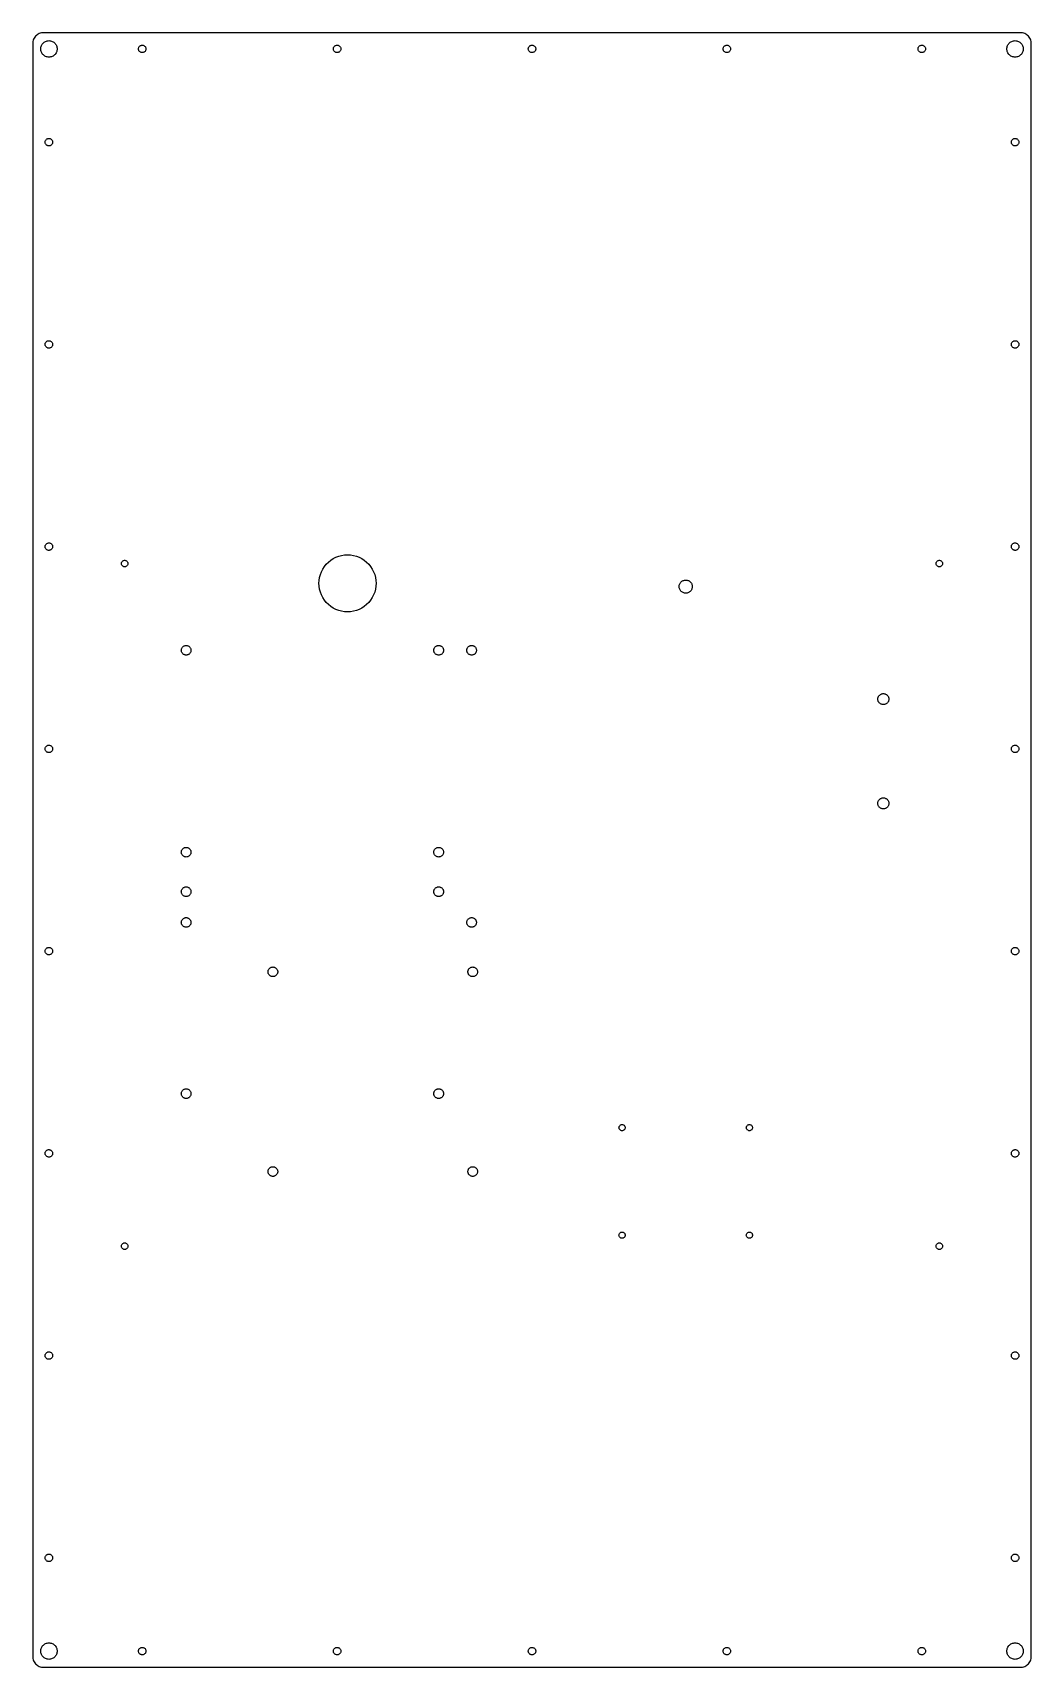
# Model space of a CAD drawing. Header units: metres. Extents: x -227 to 227, y -372 to 372.
import ezdxf

# ---------------------------------------------------------------- set-up
doc = ezdxf.new("R2010")
doc.units = ezdxf.units.M

msp = doc.modelspace()

# ---------------------------------------------------------------- linework, layer by layer
for p, q in [((-222.375, 372.375), (-222.898, 372.348)), ((222.375, 372.375), (-222.375, 372.375)), ((222.898, 372.348), (222.375, 372.375)), ((-227.348, 367.898), (-227.375, 367.375)), ((-227.375, 367.375), (-227.375, -367.375)), ((-227.266, 368.415), (-227.348, 367.898)), ((-227.13, 368.92), (-227.266, 368.415)), ((-226.943, 369.409), (-227.13, 368.92)), ((-226.705, 369.875), (-226.943, 369.409)), ((-226.42, 370.314), (-226.705, 369.875)), ((-226.091, 370.721), (-226.42, 370.314)), ((-225.721, 371.091), (-226.091, 370.721)), ((-225.314, 371.42), (-225.721, 371.091)), ((-224.875, 371.705), (-225.314, 371.42)), ((-224.409, 371.943), (-224.875, 371.705)), ((-223.92, 372.13), (-224.409, 371.943)), ((-223.415, 372.266), (-223.92, 372.13)), ((-223.75, 365), (-223.729, 365.392)), ((-223.729, 364.608), (-223.75, 365)), ((-223.729, 365.392), (-223.668, 365.78)), ((-223.668, 365.78), (-223.566, 366.159)), ((-223.566, 366.159), (-223.426, 366.525)), ((-223.426, 366.525), (-223.248, 366.875)), ((-222.898, 372.348), (-223.415, 372.266)), ((-223.248, 366.875), (-223.034, 367.204)), ((-223.034, 367.204), (-222.787, 367.509)), ((-222.787, 367.509), (-222.509, 367.787)), ((-222.509, 367.787), (-222.204, 368.034)), ((-222.204, 368.034), (-221.875, 368.248)), ((-221.875, 368.248), (-221.525, 368.426)), ((-221.525, 368.426), (-221.159, 368.566)), ((-221.159, 368.566), (-220.78, 368.668)), ((-220.78, 368.668), (-220.392, 368.729)), ((-220.392, 368.729), (-220, 368.75)), ((-220, 368.75), (-219.608, 368.729)), ((-219.608, 368.729), (-219.22, 368.668)), ((-219.22, 368.668), (-218.841, 368.566)), ((-218.841, 368.566), (-218.475, 368.426)), ((-218.475, 368.426), (-218.125, 368.248)), ((-218.125, 368.248), (-217.796, 368.034)), ((-217.796, 368.034), (-217.491, 367.787)), ((-217.491, 367.787), (-217.213, 367.509)), ((-217.213, 367.509), (-216.966, 367.204)), ((-216.966, 367.204), (-216.752, 366.875)), ((-216.752, 366.875), (-216.574, 366.525)), ((-216.574, 366.525), (-216.434, 366.159)), ((-216.434, 366.159), (-216.332, 365.78)), ((-216.332, 365.78), (-216.271, 365.392)), ((-216.271, 365.392), (-216.25, 365)), ((-216.25, 365), (-216.271, 364.608)), ((-179.195, 365.124), (-179.159, 365.37)), ((-179.195, 364.876), (-179.195, 365.124)), ((-179.159, 365.37), (-179.088, 365.607)), ((-179.088, 365.607), (-178.982, 365.832)), ((-178.982, 365.832), (-178.846, 366.039)), ((-178.846, 366.039), (-178.68, 366.224)), ((-178.68, 366.224), (-178.489, 366.383)), ((-178.489, 366.383), (-178.277, 366.512)), ((-178.277, 366.512), (-178.049, 366.609)), ((-178.049, 366.609), (-177.809, 366.672)), ((-177.809, 366.672), (-177.562, 366.699)), ((-177.562, 366.699), (-177.314, 366.69)), ((-177.314, 366.69), (-177.07, 366.645)), ((-177.07, 366.645), (-176.835, 366.565)), ((-176.835, 366.565), (-176.614, 366.451)), ((-176.614, 366.451), (-176.413, 366.307)), ((-176.413, 366.307), (-176.234, 366.134)), ((-176.234, 366.134), (-176.082, 365.938)), ((-176.082, 365.938), (-175.961, 365.722)), ((-175.961, 365.722), (-175.872, 365.49)), ((-175.872, 365.49), (-175.818, 365.248)), ((-175.818, 365.248), (-175.8, 365)), ((-175.8, 365), (-175.818, 364.752)), ((-90.4455, 365.124), (-90.4093, 365.37)), ((-90.4455, 364.876), (-90.4455, 365.124)), ((-90.4093, 365.37), (-90.3378, 365.607)), ((-90.3378, 365.607), (-90.2325, 365.832)), ((-90.2325, 365.832), (-90.0955, 366.039)), ((-90.0955, 366.039), (-89.9299, 366.224)), ((-89.9299, 366.224), (-89.7392, 366.383)), ((-89.7392, 366.383), (-89.5273, 366.512)), ((-89.5273, 366.512), (-89.2989, 366.609)), ((-89.2989, 366.609), (-89.0588, 366.672)), ((-89.0588, 366.672), (-88.8121, 366.699)), ((-88.8121, 366.699), (-88.5641, 366.69)), ((-88.5641, 366.69), (-88.32, 366.645)), ((-88.32, 366.645), (-88.0851, 366.565)), ((-88.0851, 366.565), (-87.8644, 366.451)), ((-87.8644, 366.451), (-87.6626, 366.307)), ((-87.6626, 366.307), (-87.4839, 366.134)), ((-87.4839, 366.134), (-87.3322, 365.938)), ((-87.3322, 365.938), (-87.2107, 365.722)), ((-87.2107, 365.722), (-87.1221, 365.49)), ((-87.1221, 365.49), (-87.0681, 365.248)), ((-87.0681, 365.248), (-87.05, 365)), ((-87.05, 365), (-87.0681, 364.752)), ((-1.69545, 365.124), (-1.65932, 365.37)), ((-1.69545, 364.876), (-1.69545, 365.124)), ((-1.65932, 365.37), (-1.58781, 365.607)), ((-1.58781, 365.607), (-1.48248, 365.832)), ((-1.48248, 365.832), (-1.34554, 366.039)), ((-1.34554, 366.039), (-1.17992, 366.224)), ((-1.17992, 366.224), (-0.98915, 366.383)), ((-0.98915, 366.383), (-0.7773, 366.512)), ((-0.7773, 366.512), (-0.54889, 366.609)), ((-0.54889, 366.609), (-0.30878, 366.672)), ((-0.30878, 366.672), (-0.06207, 366.699)), ((-0.06207, 366.699), (0.18593, 366.69)), ((0.18593, 366.69), (0.42998, 366.645)), ((0.42998, 366.645), (0.66487, 366.565)), ((0.66487, 366.565), (0.88559, 366.451)), ((0.88559, 366.451), (1.08743, 366.307)), ((1.08743, 366.307), (1.2661, 366.134)), ((1.2661, 366.134), (1.41779, 365.938)), ((1.41779, 365.938), (1.53926, 365.722)), ((1.53926, 365.722), (1.62791, 365.49)), ((1.62791, 365.49), (1.68187, 365.248)), ((1.68187, 365.248), (1.7, 365)), ((1.7, 365), (1.68187, 364.752)), ((87.0545, 365.124), (87.0907, 365.37)), ((87.0545, 364.876), (87.0545, 365.124)), ((87.0907, 365.37), (87.1622, 365.607)), ((87.1622, 365.607), (87.2675, 365.832)), ((87.2675, 365.832), (87.4044, 366.039)), ((87.4044, 366.039), (87.5701, 366.224)), ((87.5701, 366.224), (87.7608, 366.383)), ((87.7608, 366.383), (87.9727, 366.512)), ((87.9727, 366.512), (88.2011, 366.609)), ((88.2011, 366.609), (88.4412, 366.672)), ((88.4412, 366.672), (88.6879, 366.699)), ((88.6879, 366.699), (88.9359, 366.69)), ((88.9359, 366.69), (89.18, 366.645)), ((89.18, 366.645), (89.4149, 366.565)), ((89.4149, 366.565), (89.6356, 366.451)), ((89.6356, 366.451), (89.8374, 366.307)), ((89.8374, 366.307), (90.0161, 366.134)), ((90.0161, 366.134), (90.1678, 365.938)), ((90.1678, 365.938), (90.2893, 365.722)), ((90.2893, 365.722), (90.3779, 365.49)), ((90.3779, 365.49), (90.4319, 365.248)), ((90.4319, 365.248), (90.45, 365)), ((90.45, 365), (90.4319, 364.752)), ((175.805, 365.124), (175.841, 365.37)), ((175.805, 364.876), (175.805, 365.124)), ((175.841, 365.37), (175.912, 365.607)), ((175.912, 365.607), (176.018, 365.832)), ((176.018, 365.832), (176.154, 366.039)), ((176.154, 366.039), (176.32, 366.224)), ((176.32, 366.224), (176.511, 366.383)), ((176.511, 366.383), (176.723, 366.512)), ((176.723, 366.512), (176.951, 366.609)), ((176.951, 366.609), (177.191, 366.672)), ((177.191, 366.672), (177.438, 366.699)), ((177.438, 366.699), (177.686, 366.69)), ((177.686, 366.69), (177.93, 366.645)), ((177.93, 366.645), (178.165, 366.565)), ((178.165, 366.565), (178.386, 366.451)), ((178.386, 366.451), (178.587, 366.307)), ((178.587, 366.307), (178.766, 366.134)), ((178.766, 366.134), (178.918, 365.938)), ((178.918, 365.938), (179.039, 365.722)), ((179.039, 365.722), (179.128, 365.49)), ((179.128, 365.49), (179.182, 365.248)), ((179.182, 365.248), (179.2, 365)), ((179.2, 365), (179.182, 364.752)), ((216.25, 365), (216.271, 365.392)), ((216.271, 364.608), (216.25, 365)), ((216.271, 365.392), (216.332, 365.78)), ((216.332, 365.78), (216.434, 366.159)), ((216.434, 366.159), (216.574, 366.525)), ((216.574, 366.525), (216.752, 366.875)), ((216.752, 366.875), (216.966, 367.204)), ((216.966, 367.204), (217.213, 367.509)), ((217.213, 367.509), (217.491, 367.787)), ((217.491, 367.787), (217.796, 368.034)), ((217.796, 368.034), (218.125, 368.248)), ((218.125, 368.248), (218.475, 368.426)), ((218.475, 368.426), (218.841, 368.566)), ((218.841, 368.566), (219.22, 368.668)), ((219.22, 368.668), (219.608, 368.729)), ((219.608, 368.729), (220, 368.75)), ((220, 368.75), (220.392, 368.729)), ((220.392, 368.729), (220.78, 368.668)), ((220.78, 368.668), (221.159, 368.566)), ((221.159, 368.566), (221.525, 368.426)), ((221.525, 368.426), (221.875, 368.248)), ((221.875, 368.248), (222.204, 368.034)), ((222.204, 368.034), (222.509, 367.787)), ((222.509, 367.787), (222.787, 367.509)), ((222.787, 367.509), (223.034, 367.204)), ((223.415, 372.266), (222.898, 372.348)), ((223.034, 367.204), (223.248, 366.875)), ((223.248, 366.875), (223.426, 366.525)), ((223.92, 372.13), (223.415, 372.266)), ((223.426, 366.525), (223.566, 366.159)), ((223.566, 366.159), (223.668, 365.78)), ((223.668, 365.78), (223.729, 365.392)), ((223.729, 365.392), (223.75, 365)), ((223.75, 365), (223.729, 364.608)), ((224.409, 371.943), (223.92, 372.13)), ((224.875, 371.705), (224.409, 371.943)), ((225.314, 371.42), (224.875, 371.705)), ((225.721, 371.091), (225.314, 371.42)), ((226.091, 370.721), (225.721, 371.091)), ((226.42, 370.314), (226.091, 370.721)), ((226.705, 369.875), (226.42, 370.314)), ((226.943, 369.409), (226.705, 369.875)), ((227.13, 368.92), (226.943, 369.409)), ((227.266, 368.415), (227.13, 368.92)), ((227.348, 367.898), (227.266, 368.415)), ((227.375, 367.375), (227.348, 367.898)), ((227.375, -367.375), (227.375, 367.375)), ((-223.668, 364.22), (-223.729, 364.608)), ((-223.566, 363.841), (-223.668, 364.22)), ((-223.426, 363.475), (-223.566, 363.841)), ((-223.248, 363.125), (-223.426, 363.475)), ((-223.034, 362.796), (-223.248, 363.125)), ((-222.787, 362.491), (-223.034, 362.796)), ((-222.509, 362.213), (-222.787, 362.491)), ((-222.204, 361.966), (-222.509, 362.213)), ((-221.875, 361.752), (-222.204, 361.966)), ((-221.525, 361.574), (-221.875, 361.752)), ((-221.159, 361.434), (-221.525, 361.574)), ((-220.78, 361.332), (-221.159, 361.434)), ((-220.392, 361.271), (-220.78, 361.332)), ((-220, 361.25), (-220.392, 361.271)), ((-219.608, 361.271), (-220, 361.25)), ((-219.22, 361.332), (-219.608, 361.271)), ((-218.841, 361.434), (-219.22, 361.332)), ((-218.475, 361.574), (-218.841, 361.434)), ((-218.125, 361.752), (-218.475, 361.574)), ((-217.796, 361.966), (-218.125, 361.752)), ((-217.491, 362.213), (-217.796, 361.966)), ((-217.213, 362.491), (-217.491, 362.213)), ((-216.966, 362.796), (-217.213, 362.491)), ((-216.752, 363.125), (-216.966, 362.796)), ((-216.574, 363.475), (-216.752, 363.125)), ((-216.434, 363.841), (-216.574, 363.475)), ((-216.332, 364.22), (-216.434, 363.841)), ((-216.271, 364.608), (-216.332, 364.22)), ((-179.159, 364.63), (-179.195, 364.876)), ((-179.088, 364.393), (-179.159, 364.63)), ((-178.982, 364.168), (-179.088, 364.393)), ((-178.846, 363.961), (-178.982, 364.168)), ((-178.68, 363.776), (-178.846, 363.961)), ((-178.489, 363.617), (-178.68, 363.776)), ((-178.277, 363.488), (-178.489, 363.617)), ((-178.049, 363.391), (-178.277, 363.488)), ((-177.809, 363.328), (-178.049, 363.391)), ((-177.562, 363.301), (-177.809, 363.328)), ((-177.314, 363.31), (-177.562, 363.301)), ((-177.07, 363.355), (-177.314, 363.31)), ((-176.835, 363.435), (-177.07, 363.355)), ((-176.614, 363.549), (-176.835, 363.435)), ((-176.413, 363.693), (-176.614, 363.549)), ((-176.234, 363.866), (-176.413, 363.693)), ((-176.082, 364.062), (-176.234, 363.866)), ((-175.961, 364.278), (-176.082, 364.062)), ((-175.872, 364.51), (-175.961, 364.278)), ((-175.818, 364.752), (-175.872, 364.51)), ((-90.4093, 364.63), (-90.4455, 364.876)), ((-90.3378, 364.393), (-90.4093, 364.63)), ((-90.2325, 364.168), (-90.3378, 364.393)), ((-90.0955, 363.961), (-90.2325, 364.168)), ((-89.9299, 363.776), (-90.0955, 363.961)), ((-89.7392, 363.617), (-89.9299, 363.776)), ((-89.5273, 363.488), (-89.7392, 363.617)), ((-89.2989, 363.391), (-89.5273, 363.488)), ((-89.0588, 363.328), (-89.2989, 363.391)), ((-88.8121, 363.301), (-89.0588, 363.328)), ((-88.5641, 363.31), (-88.8121, 363.301)), ((-88.32, 363.355), (-88.5641, 363.31)), ((-88.0851, 363.435), (-88.32, 363.355)), ((-87.8644, 363.549), (-88.0851, 363.435)), ((-87.6626, 363.693), (-87.8644, 363.549)), ((-87.4839, 363.866), (-87.6626, 363.693)), ((-87.3322, 364.062), (-87.4839, 363.866)), ((-87.2107, 364.278), (-87.3322, 364.062)), ((-87.1221, 364.51), (-87.2107, 364.278)), ((-87.0681, 364.752), (-87.1221, 364.51)), ((-1.65932, 364.63), (-1.69545, 364.876)), ((-1.58781, 364.393), (-1.65932, 364.63)), ((-1.48248, 364.168), (-1.58781, 364.393)), ((-1.34554, 363.961), (-1.48248, 364.168)), ((-1.17992, 363.776), (-1.34554, 363.961)), ((-0.98915, 363.617), (-1.17992, 363.776)), ((-0.7773, 363.488), (-0.98915, 363.617)), ((-0.54889, 363.391), (-0.7773, 363.488)), ((-0.30878, 363.328), (-0.54889, 363.391)), ((-0.06207, 363.301), (-0.30878, 363.328)), ((0.18593, 363.31), (-0.06207, 363.301)), ((0.42998, 363.355), (0.18593, 363.31)), ((0.66487, 363.435), (0.42998, 363.355)), ((0.88559, 363.549), (0.66487, 363.435)), ((1.08743, 363.693), (0.88559, 363.549)), ((1.2661, 363.866), (1.08743, 363.693)), ((1.41779, 364.062), (1.2661, 363.866)), ((1.53926, 364.278), (1.41779, 364.062)), ((1.62791, 364.51), (1.53926, 364.278)), ((1.68187, 364.752), (1.62791, 364.51)), ((87.0907, 364.63), (87.0545, 364.876)), ((87.1622, 364.393), (87.0907, 364.63)), ((87.2675, 364.168), (87.1622, 364.393)), ((87.4044, 363.961), (87.2675, 364.168)), ((87.5701, 363.776), (87.4044, 363.961)), ((87.7608, 363.617), (87.5701, 363.776)), ((87.9727, 363.488), (87.7608, 363.617)), ((88.2011, 363.391), (87.9727, 363.488)), ((88.4412, 363.328), (88.2011, 363.391)), ((88.6879, 363.301), (88.4412, 363.328)), ((88.9359, 363.31), (88.6879, 363.301)), ((89.18, 363.355), (88.9359, 363.31)), ((89.4149, 363.435), (89.18, 363.355)), ((89.6356, 363.549), (89.4149, 363.435)), ((89.8374, 363.693), (89.6356, 363.549)), ((90.0161, 363.866), (89.8374, 363.693)), ((90.1678, 364.062), (90.0161, 363.866)), ((90.2893, 364.278), (90.1678, 364.062)), ((90.3779, 364.51), (90.2893, 364.278)), ((90.4319, 364.752), (90.3779, 364.51)), ((175.841, 364.63), (175.805, 364.876)), ((175.912, 364.393), (175.841, 364.63)), ((176.018, 364.168), (175.912, 364.393)), ((176.154, 363.961), (176.018, 364.168)), ((176.32, 363.776), (176.154, 363.961)), ((176.511, 363.617), (176.32, 363.776)), ((176.723, 363.488), (176.511, 363.617)), ((176.951, 363.391), (176.723, 363.488)), ((177.191, 363.328), (176.951, 363.391)), ((177.438, 363.301), (177.191, 363.328)), ((177.686, 363.31), (177.438, 363.301)), ((177.93, 363.355), (177.686, 363.31)), ((178.165, 363.435), (177.93, 363.355)), ((178.386, 363.549), (178.165, 363.435)), ((178.587, 363.693), (178.386, 363.549)), ((178.766, 363.866), (178.587, 363.693)), ((178.918, 364.062), (178.766, 363.866)), ((179.039, 364.278), (178.918, 364.062)), ((179.128, 364.51), (179.039, 364.278)), ((179.182, 364.752), (179.128, 364.51)), ((216.332, 364.22), (216.271, 364.608)), ((216.434, 363.841), (216.332, 364.22)), ((216.574, 363.475), (216.434, 363.841)), ((216.752, 363.125), (216.574, 363.475)), ((216.966, 362.796), (216.752, 363.125)), ((217.213, 362.491), (216.966, 362.796)), ((217.491, 362.213), (217.213, 362.491)), ((217.796, 361.966), (217.491, 362.213)), ((218.125, 361.752), (217.796, 361.966)), ((218.475, 361.574), (218.125, 361.752)), ((218.841, 361.434), (218.475, 361.574)), ((219.22, 361.332), (218.841, 361.434)), ((219.608, 361.271), (219.22, 361.332)), ((220, 361.25), (219.608, 361.271)), ((220.392, 361.271), (220, 361.25)), ((220.78, 361.332), (220.392, 361.271)), ((221.159, 361.434), (220.78, 361.332)), ((221.525, 361.574), (221.159, 361.434)), ((221.875, 361.752), (221.525, 361.574)), ((222.204, 361.966), (221.875, 361.752)), ((222.509, 362.213), (222.204, 361.966)), ((222.787, 362.491), (222.509, 362.213)), ((223.034, 362.796), (222.787, 362.491)), ((223.248, 363.125), (223.034, 362.796)), ((223.426, 363.475), (223.248, 363.125)), ((223.566, 363.841), (223.426, 363.475)), ((223.668, 364.22), (223.566, 363.841)), ((223.729, 364.608), (223.668, 364.22)), ((-221.7, 322.5), (-221.682, 322.748)), ((-221.682, 322.252), (-221.7, 322.5)), ((-221.682, 322.748), (-221.628, 322.99)), ((-221.628, 322.01), (-221.682, 322.252)), ((-221.628, 322.99), (-221.539, 323.222)), ((-221.539, 321.778), (-221.628, 322.01)), ((-221.539, 323.222), (-221.418, 323.438)), ((-221.418, 321.562), (-221.539, 321.778)), ((-221.418, 323.438), (-221.266, 323.634)), ((-221.266, 321.366), (-221.418, 321.562)), ((-221.266, 323.634), (-221.087, 323.807)), ((-221.087, 321.193), (-221.266, 321.366)), ((-221.087, 323.807), (-220.886, 323.951)), ((-220.886, 321.049), (-221.087, 321.193)), ((-220.886, 323.951), (-220.665, 324.065)), ((-220.665, 320.935), (-220.886, 321.049)), ((-220.665, 324.065), (-220.43, 324.145)), ((-220.43, 320.855), (-220.665, 320.935)), ((-220.43, 324.145), (-220.186, 324.19)), ((-220.186, 320.81), (-220.43, 320.855)), ((-220.186, 324.19), (-219.938, 324.199)), ((-219.938, 320.801), (-220.186, 320.81)), ((-219.938, 324.199), (-219.691, 324.172)), ((-219.691, 320.828), (-219.938, 320.801)), ((-219.691, 324.172), (-219.451, 324.109)), ((-219.451, 320.891), (-219.691, 320.828)), ((-219.451, 324.109), (-219.223, 324.012)), ((-219.223, 320.988), (-219.451, 320.891)), ((-219.223, 324.012), (-219.011, 323.883)), ((-219.011, 321.117), (-219.223, 320.988)), ((-219.011, 323.883), (-218.82, 323.724)), ((-218.82, 321.276), (-219.011, 321.117)), ((-218.82, 323.724), (-218.654, 323.539)), ((-218.654, 321.461), (-218.82, 321.276)), ((-218.654, 323.539), (-218.518, 323.332)), ((-218.518, 321.668), (-218.654, 321.461)), ((-218.518, 323.332), (-218.412, 323.107)), ((-218.412, 321.893), (-218.518, 321.668)), ((-218.412, 323.107), (-218.341, 322.87)), ((-218.341, 322.13), (-218.412, 321.893)), ((-218.341, 322.87), (-218.305, 322.624)), ((-218.305, 322.376), (-218.341, 322.13)), ((-218.305, 322.624), (-218.305, 322.376)), ((218.305, 322.624), (218.341, 322.87)), ((218.305, 322.376), (218.305, 322.624)), ((218.341, 322.13), (218.305, 322.376)), ((218.341, 322.87), (218.412, 323.107)), ((218.412, 321.893), (218.341, 322.13)), ((218.412, 323.107), (218.518, 323.332)), ((218.518, 321.668), (218.412, 321.893)), ((218.518, 323.332), (218.654, 323.539)), ((218.654, 321.461), (218.518, 321.668)), ((218.654, 323.539), (218.82, 323.724)), ((218.82, 321.276), (218.654, 321.461)), ((218.82, 323.724), (219.011, 323.883)), ((219.011, 321.117), (218.82, 321.276)), ((219.011, 323.883), (219.223, 324.012)), ((219.223, 320.988), (219.011, 321.117)), ((219.223, 324.012), (219.451, 324.109)), ((219.451, 320.891), (219.223, 320.988)), ((219.451, 324.109), (219.691, 324.172)), ((219.691, 320.828), (219.451, 320.891)), ((219.691, 324.172), (219.938, 324.199)), ((219.938, 320.801), (219.691, 320.828)), ((219.938, 324.199), (220.186, 324.19)), ((220.186, 320.81), (219.938, 320.801)), ((220.186, 324.19), (220.43, 324.145)), ((220.43, 320.855), (220.186, 320.81)), ((220.43, 324.145), (220.665, 324.065)), ((220.665, 320.935), (220.43, 320.855)), ((220.665, 324.065), (220.886, 323.951)), ((220.886, 321.049), (220.665, 320.935)), ((220.886, 323.951), (221.087, 323.807)), ((221.087, 321.193), (220.886, 321.049)), ((221.087, 323.807), (221.266, 323.634)), ((221.266, 321.366), (221.087, 321.193)), ((221.266, 323.634), (221.418, 323.438)), ((221.418, 321.562), (221.266, 321.366)), ((221.418, 323.438), (221.539, 323.222)), ((221.539, 321.778), (221.418, 321.562)), ((221.539, 323.222), (221.628, 322.99)), ((221.628, 322.01), (221.539, 321.778)), ((221.628, 322.99), (221.682, 322.748)), ((221.682, 322.252), (221.628, 322.01)), ((221.682, 322.748), (221.7, 322.5)), ((221.7, 322.5), (221.682, 322.252)), ((-221.628, 230.847), (-221.539, 231.079)), ((-221.539, 231.079), (-221.418, 231.295)), ((-221.418, 231.295), (-221.266, 231.492)), ((-221.266, 231.492), (-221.087, 231.664)), ((-221.087, 231.664), (-220.886, 231.808)), ((-220.886, 231.808), (-220.665, 231.922)), ((-220.665, 231.922), (-220.43, 232.002)), ((-220.43, 232.002), (-220.186, 232.047)), ((-220.186, 232.047), (-219.938, 232.056)), ((-219.938, 232.056), (-219.691, 232.029)), ((-219.691, 232.029), (-219.451, 231.966)), ((-219.451, 231.966), (-219.223, 231.869)), ((-219.223, 231.869), (-219.011, 231.74)), ((-219.011, 231.74), (-218.82, 231.581)), ((-218.82, 231.581), (-218.654, 231.396)), ((-218.654, 231.396), (-218.518, 231.189)), ((-218.518, 231.189), (-218.412, 230.964)), ((-218.412, 230.964), (-218.341, 230.727)), ((218.341, 230.727), (218.412, 230.964)), ((218.412, 230.964), (218.518, 231.189)), ((218.518, 231.189), (218.654, 231.396)), ((218.654, 231.396), (218.82, 231.581)), ((218.82, 231.581), (219.011, 231.74)), ((219.011, 231.74), (219.223, 231.869)), ((219.223, 231.869), (219.451, 231.966)), ((219.451, 231.966), (219.691, 232.029)), ((219.691, 232.029), (219.938, 232.056)), ((219.938, 232.056), (220.186, 232.047)), ((220.186, 232.047), (220.43, 232.002)), ((220.43, 232.002), (220.665, 231.922)), ((220.665, 231.922), (220.886, 231.808)), ((220.886, 231.808), (221.087, 231.664)), ((221.087, 231.664), (221.266, 231.492)), ((221.266, 231.492), (221.418, 231.295)), ((221.418, 231.295), (221.539, 231.079)), ((221.539, 231.079), (221.628, 230.847)), ((-221.7, 230.357), (-221.682, 230.605)), ((-221.682, 230.11), (-221.7, 230.357)), ((-221.682, 230.605), (-221.628, 230.847)), ((-221.628, 229.867), (-221.682, 230.11)), ((-221.539, 229.636), (-221.628, 229.867)), ((-221.418, 229.419), (-221.539, 229.636)), ((-221.266, 229.223), (-221.418, 229.419)), ((-221.087, 229.05), (-221.266, 229.223)), ((-220.886, 228.906), (-221.087, 229.05)), ((-220.665, 228.793), (-220.886, 228.906)), ((-220.43, 228.712), (-220.665, 228.793)), ((-220.186, 228.667), (-220.43, 228.712)), ((-219.938, 228.658), (-220.186, 228.667)), ((-219.691, 228.685), (-219.938, 228.658)), ((-219.451, 228.748), (-219.691, 228.685)), ((-219.223, 228.845), (-219.451, 228.748)), ((-219.011, 228.975), (-219.223, 228.845)), ((-218.82, 229.133), (-219.011, 228.975)), ((-218.654, 229.318), (-218.82, 229.133)), ((-218.518, 229.525), (-218.654, 229.318)), ((-218.412, 229.75), (-218.518, 229.525)), ((-218.341, 229.988), (-218.412, 229.75)), ((-218.341, 230.727), (-218.305, 230.481)), ((-218.305, 230.233), (-218.341, 229.988)), ((-218.305, 230.481), (-218.305, 230.233)), ((218.305, 230.481), (218.341, 230.727)), ((218.305, 230.233), (218.305, 230.481)), ((218.341, 229.988), (218.305, 230.233)), ((218.412, 229.75), (218.341, 229.988)), ((218.518, 229.525), (218.412, 229.75)), ((218.654, 229.318), (218.518, 229.525)), ((218.82, 229.133), (218.654, 229.318)), ((219.011, 228.975), (218.82, 229.133)), ((219.223, 228.845), (219.011, 228.975)), ((219.451, 228.748), (219.223, 228.845)), ((219.691, 228.685), (219.451, 228.748)), ((219.938, 228.658), (219.691, 228.685)), ((220.186, 228.667), (219.938, 228.658)), ((220.43, 228.712), (220.186, 228.667)), ((220.665, 228.793), (220.43, 228.712)), ((220.886, 228.906), (220.665, 228.793)), ((221.087, 229.05), (220.886, 228.906)), ((221.266, 229.223), (221.087, 229.05)), ((221.418, 229.419), (221.266, 229.223)), ((221.539, 229.636), (221.418, 229.419)), ((221.628, 229.867), (221.539, 229.636)), ((221.628, 230.847), (221.682, 230.605)), ((221.682, 230.11), (221.628, 229.867)), ((221.682, 230.605), (221.7, 230.357)), ((221.7, 230.357), (221.682, 230.11)), ((-221.7, 138.214), (-221.682, 138.462)), ((-221.682, 137.967), (-221.7, 138.214)), ((-221.682, 138.462), (-221.628, 138.704)), ((-221.628, 137.725), (-221.682, 137.967)), ((-221.628, 138.704), (-221.539, 138.936)), ((-221.539, 137.493), (-221.628, 137.725)), ((-221.539, 138.936), (-221.418, 139.152)), ((-221.418, 137.276), (-221.539, 137.493)), ((-221.418, 139.152), (-221.266, 139.349)), ((-221.266, 137.08), (-221.418, 137.276)), ((-221.266, 139.349), (-221.087, 139.521)), ((-221.087, 136.908), (-221.266, 137.08)), ((-221.087, 139.521), (-220.886, 139.665)), ((-220.886, 136.763), (-221.087, 136.908)), ((-220.886, 139.665), (-220.665, 139.779)), ((-220.665, 136.65), (-220.886, 136.763)), ((-220.665, 139.779), (-220.43, 139.859)), ((-220.43, 136.57), (-220.665, 136.65)), ((-220.43, 139.859), (-220.186, 139.904)), ((-220.186, 136.524), (-220.43, 136.57)), ((-220.186, 139.904), (-219.938, 139.913)), ((-219.938, 136.515), (-220.186, 136.524)), ((-219.938, 139.913), (-219.691, 139.886)), ((-219.691, 136.543), (-219.938, 136.515)), ((-219.691, 139.886), (-219.451, 139.823)), ((-219.451, 136.605), (-219.691, 136.543)), ((-219.451, 139.823), (-219.223, 139.726)), ((-219.223, 136.702), (-219.451, 136.605)), ((-219.223, 139.726), (-219.011, 139.597)), ((-219.011, 136.832), (-219.223, 136.702)), ((-219.011, 139.597), (-218.82, 139.438)), ((-218.82, 136.99), (-219.011, 136.832)), ((-218.82, 139.438), (-218.654, 139.253)), ((-218.654, 137.175), (-218.82, 136.99)), ((-218.654, 139.253), (-218.518, 139.046)), ((-218.518, 137.382), (-218.654, 137.175)), ((-218.518, 139.046), (-218.412, 138.822)), ((-218.412, 137.607), (-218.518, 137.382)), ((-218.412, 138.822), (-218.341, 138.584)), ((-218.341, 137.845), (-218.412, 137.607)), ((-218.341, 138.584), (-218.305, 138.338)), ((-218.305, 138.09), (-218.341, 137.845)), ((-218.305, 138.338), (-218.305, 138.09)), ((-88.0172, 133.864), (-86.7029, 134.216)), ((-86.7029, 134.216), (-85.3589, 134.429)), ((-85.3589, 134.429), (-84, 134.5)), ((-84, 134.5), (-82.6411, 134.429)), ((-82.6411, 134.429), (-81.2971, 134.216)), ((-81.2971, 134.216), (-79.9828, 133.864)), ((218.305, 138.338), (218.341, 138.584)), ((218.305, 138.09), (218.305, 138.338)), ((218.341, 137.845), (218.305, 138.09)), ((218.341, 138.584), (218.412, 138.822)), ((218.412, 137.607), (218.341, 137.845)), ((218.412, 138.822), (218.518, 139.046)), ((218.518, 137.382), (218.412, 137.607)), ((218.518, 139.046), (218.654, 139.253)), ((218.654, 137.175), (218.518, 137.382)), ((218.654, 139.253), (218.82, 139.438)), ((218.82, 136.99), (218.654, 137.175)), ((218.82, 139.438), (219.011, 139.597)), ((219.011, 136.832), (218.82, 136.99)), ((219.011, 139.597), (219.223, 139.726)), ((219.223, 136.702), (219.011, 136.832)), ((219.223, 139.726), (219.451, 139.823)), ((219.451, 136.605), (219.223, 136.702)), ((219.451, 139.823), (219.691, 139.886)), ((219.691, 136.543), (219.451, 136.605)), ((219.691, 139.886), (219.938, 139.913)), ((219.938, 136.515), (219.691, 136.543)), ((219.938, 139.913), (220.186, 139.904)), ((220.186, 136.524), (219.938, 136.515)), ((220.186, 139.904), (220.43, 139.859)), ((220.43, 136.57), (220.186, 136.524)), ((220.43, 139.859), (220.665, 139.779)), ((220.665, 136.65), (220.43, 136.57)), ((220.665, 139.779), (220.886, 139.665)), ((220.886, 136.763), (220.665, 136.65)), ((220.886, 139.665), (221.087, 139.521)), ((221.087, 136.908), (220.886, 136.763)), ((221.087, 139.521), (221.266, 139.349)), ((221.266, 137.08), (221.087, 136.908)), ((221.266, 139.349), (221.418, 139.152)), ((221.418, 137.276), (221.266, 137.08)), ((221.418, 139.152), (221.539, 138.936)), ((221.539, 137.493), (221.418, 137.276)), ((221.539, 138.936), (221.628, 138.704)), ((221.628, 137.725), (221.539, 137.493)), ((221.628, 138.704), (221.682, 138.462)), ((221.682, 137.967), (221.628, 137.725)), ((221.682, 138.462), (221.7, 138.214)), ((221.7, 138.214), (221.682, 137.967)), ((-187, 130.5), (-186.98, 130.747)), ((-186.98, 130.253), (-187, 130.5)), ((-186.98, 130.747), (-186.919, 130.987)), ((-186.919, 130.013), (-186.98, 130.253)), ((-186.919, 130.987), (-186.819, 131.214)), ((-186.819, 129.786), (-186.919, 130.013)), ((-186.819, 131.214), (-186.684, 131.421)), ((-186.684, 129.579), (-186.819, 129.786)), ((-186.684, 131.421), (-186.516, 131.604)), ((-186.516, 129.396), (-186.684, 129.579)), ((-186.516, 131.604), (-186.32, 131.756)), ((-186.32, 129.244), (-186.516, 129.396)), ((-186.32, 131.756), (-186.103, 131.874)), ((-186.103, 129.126), (-186.32, 129.244)), ((-186.103, 131.874), (-185.868, 131.954)), ((-185.868, 129.046), (-186.103, 129.126)), ((-185.868, 131.954), (-185.624, 131.995)), ((-185.624, 129.005), (-185.868, 129.046)), ((-185.624, 131.995), (-185.376, 131.995)), ((-185.376, 129.005), (-185.624, 129.005)), ((-185.376, 131.995), (-185.132, 131.954)), ((-185.132, 129.046), (-185.376, 129.005)), ((-185.132, 131.954), (-184.897, 131.874)), ((-184.897, 129.126), (-185.132, 129.046)), ((-184.897, 131.874), (-184.68, 131.756)), ((-184.68, 129.244), (-184.897, 129.126)), ((-184.68, 131.756), (-184.484, 131.604)), ((-184.484, 129.396), (-184.68, 129.244)), ((-184.484, 131.604), (-184.316, 131.421)), ((-184.316, 129.579), (-184.484, 129.396)), ((-184.316, 131.421), (-184.181, 131.214)), ((-184.181, 129.786), (-184.316, 129.579)), ((-184.181, 131.214), (-184.081, 130.987)), ((-184.081, 130.013), (-184.181, 129.786)), ((-184.081, 130.987), (-184.02, 130.747)), ((-184.02, 130.253), (-184.081, 130.013)), ((-184.02, 130.747), (-184, 130.5)), ((-184, 130.5), (-184.02, 130.253)), ((-96.3637, 125.517), (-95.8761, 126.788)), ((-95.8761, 126.788), (-95.2583, 128)), ((-95.2583, 128), (-94.5172, 129.141)), ((-94.5172, 129.141), (-93.6609, 130.199)), ((-93.6609, 130.199), (-92.6987, 131.161)), ((-92.6987, 131.161), (-91.6412, 132.017)), ((-91.6412, 132.017), (-90.5, 132.758)), ((-90.5, 132.758), (-89.2876, 133.376)), ((-89.2876, 133.376), (-88.0172, 133.864)), ((-79.9828, 133.864), (-78.7124, 133.376)), ((-78.7124, 133.376), (-77.5, 132.758)), ((-77.5, 132.758), (-76.3588, 132.017)), ((-76.3588, 132.017), (-75.3013, 131.161)), ((-75.3013, 131.161), (-74.3391, 130.199)), ((-74.3391, 130.199), (-73.4828, 129.141)), ((-73.4828, 129.141), (-72.7417, 128)), ((-72.7417, 128), (-72.1239, 126.788)), ((-72.1239, 126.788), (-71.6363, 125.517)), ((184, 130.5), (184.02, 130.747)), ((184.02, 130.253), (184, 130.5)), ((184.02, 130.747), (184.081, 130.987)), ((184.081, 130.013), (184.02, 130.253)), ((184.081, 130.987), (184.181, 131.214)), ((184.181, 129.786), (184.081, 130.013)), ((184.181, 131.214), (184.316, 131.421)), ((184.316, 129.579), (184.181, 129.786)), ((184.316, 131.421), (184.484, 131.604)), ((184.484, 129.396), (184.316, 129.579)), ((184.484, 131.604), (184.68, 131.756)), ((184.68, 129.244), (184.484, 129.396)), ((184.68, 131.756), (184.897, 131.874)), ((184.897, 129.126), (184.68, 129.244)), ((184.897, 131.874), (185.132, 131.954)), ((185.132, 129.046), (184.897, 129.126)), ((185.132, 131.954), (185.376, 131.995)), ((185.376, 129.005), (185.132, 129.046)), ((185.376, 131.995), (185.624, 131.995)), ((185.624, 129.005), (185.376, 129.005)), ((185.624, 131.995), (185.868, 131.954)), ((185.868, 129.046), (185.624, 129.005)), ((185.868, 131.954), (186.103, 131.874)), ((186.103, 129.126), (185.868, 129.046)), ((186.103, 131.874), (186.32, 131.756)), ((186.32, 129.244), (186.103, 129.126)), ((186.32, 131.756), (186.516, 131.604)), ((186.516, 129.396), (186.32, 129.244)), ((186.516, 131.604), (186.684, 131.421)), ((186.684, 129.579), (186.516, 129.396)), ((186.684, 131.421), (186.819, 131.214)), ((186.819, 129.786), (186.684, 129.579)), ((186.819, 131.214), (186.919, 130.987)), ((186.919, 130.013), (186.819, 129.786)), ((186.919, 130.987), (186.98, 130.747)), ((186.98, 130.253), (186.919, 130.013)), ((186.98, 130.747), (187, 130.5)), ((187, 130.5), (186.98, 130.253)), ((-97, 121.5), (-96.9288, 122.859)), ((-96.9288, 120.141), (-97, 121.5)), ((-96.9288, 122.859), (-96.7159, 124.203)), ((-96.7159, 118.797), (-96.9288, 120.141)), ((-96.7159, 124.203), (-96.3637, 125.517)), ((-71.6363, 125.517), (-71.2841, 124.203)), ((-71.2841, 124.203), (-71.0712, 122.859)), ((-71.0712, 120.141), (-71.2841, 118.797)), ((-71.0712, 122.859), (-71, 121.5)), ((-71, 121.5), (-71.0712, 120.141)), ((67, 120), (67.0164, 120.314)), ((67.0164, 119.686), (67, 120)), ((67.0164, 120.314), (67.0656, 120.624)), ((67.0656, 119.376), (67.0164, 119.686)), ((67.0656, 120.624), (67.1468, 120.927)), ((67.1468, 119.073), (67.0656, 119.376)), ((67.1468, 120.927), (67.2594, 121.22)), ((67.2594, 121.22), (67.4019, 121.5)), ((67.4019, 121.5), (67.573, 121.763)), ((67.573, 121.763), (67.7706, 122.007)), ((67.7706, 122.007), (67.9926, 122.229)), ((67.9926, 122.229), (68.2366, 122.427)), ((68.2366, 122.427), (68.5, 122.598)), ((68.5, 122.598), (68.7798, 122.741)), ((68.7798, 122.741), (69.073, 122.853)), ((69.073, 122.853), (69.3763, 122.934)), ((69.3763, 122.934), (69.6864, 122.984)), ((69.6864, 122.984), (70, 123)), ((70, 123), (70.3136, 122.984)), ((70.3136, 122.984), (70.6237, 122.934)), ((70.6237, 122.934), (70.927, 122.853)), ((70.927, 122.853), (71.2202, 122.741)), ((71.2202, 122.741), (71.5, 122.598)), ((71.5, 122.598), (71.7634, 122.427)), ((71.7634, 122.427), (72.0074, 122.229)), ((72.0074, 122.229), (72.2294, 122.007)), ((72.2294, 122.007), (72.427, 121.763)), ((72.427, 121.763), (72.5981, 121.5)), ((72.5981, 121.5), (72.7406, 121.22)), ((72.7406, 121.22), (72.8532, 120.927)), ((72.8532, 120.927), (72.9344, 120.624)), ((72.9344, 119.376), (72.8532, 119.073)), ((72.9344, 120.624), (72.9836, 120.314)), ((72.9836, 119.686), (72.9344, 119.376)), ((72.9836, 120.314), (73, 120)), ((73, 120), (72.9836, 119.686)), ((-96.3637, 117.483), (-96.7159, 118.797)), ((-95.8761, 116.212), (-96.3637, 117.483)), ((-95.2583, 115), (-95.8761, 116.212)), ((-94.5172, 113.859), (-95.2583, 115)), ((-93.6609, 112.801), (-94.5172, 113.859)), ((-92.6987, 111.839), (-93.6609, 112.801)), ((-91.6412, 110.983), (-92.6987, 111.839)), ((-75.3013, 111.839), (-76.3588, 110.983)), ((-74.3391, 112.801), (-75.3013, 111.839)), ((-73.4828, 113.859), (-74.3391, 112.801)), ((-72.7417, 115), (-73.4828, 113.859)), ((-72.1239, 116.212), (-72.7417, 115)), ((-71.6363, 117.483), (-72.1239, 116.212)), ((-71.2841, 118.797), (-71.6363, 117.483)), ((67.2594, 118.78), (67.1468, 119.073)), ((67.4019, 118.5), (67.2594, 118.78)), ((67.573, 118.237), (67.4019, 118.5)), ((67.7706, 117.993), (67.573, 118.237)), ((67.9926, 117.771), (67.7706, 117.993)), ((68.2366, 117.573), (67.9926, 117.771)), ((68.5, 117.402), (68.2366, 117.573)), ((68.7798, 117.259), (68.5, 117.402)), ((69.073, 117.147), (68.7798, 117.259)), ((69.3763, 117.066), (69.073, 117.147)), ((69.6864, 117.016), (69.3763, 117.066)), ((70, 117), (69.6864, 117.016)), ((70.3136, 117.016), (70, 117)), ((70.6237, 117.066), (70.3136, 117.016)), ((70.927, 117.147), (70.6237, 117.066)), ((71.2202, 117.259), (70.927, 117.147)), ((71.5, 117.402), (71.2202, 117.259)), ((71.7634, 117.573), (71.5, 117.402)), ((72.0074, 117.771), (71.7634, 117.573)), ((72.2294, 117.993), (72.0074, 117.771)), ((72.427, 118.237), (72.2294, 117.993)), ((72.5981, 118.5), (72.427, 118.237)), ((72.7406, 118.78), (72.5981, 118.5)), ((72.8532, 119.073), (72.7406, 118.78)), ((-90.5, 110.242), (-91.6412, 110.983)), ((-89.2876, 109.624), (-90.5, 110.242)), ((-88.0172, 109.136), (-89.2876, 109.624)), ((-86.7029, 108.784), (-88.0172, 109.136)), ((-85.3589, 108.571), (-86.7029, 108.784)), ((-84, 108.5), (-85.3589, 108.571)), ((-82.6411, 108.571), (-84, 108.5)), ((-81.2971, 108.784), (-82.6411, 108.571)), ((-79.9828, 109.136), (-81.2971, 108.784)), ((-78.7124, 109.624), (-79.9828, 109.136)), ((-77.5, 110.242), (-78.7124, 109.624)), ((-76.3588, 110.983), (-77.5, 110.242)), ((-159.7, 91), (-159.686, 91.2463)), ((-159.686, 90.7537), (-159.7, 91)), ((-159.686, 91.2463), (-159.645, 91.4895)), ((-159.645, 90.5105), (-159.686, 90.7537)), ((-159.645, 91.4895), (-159.577, 91.7266)), ((-159.577, 90.2734), (-159.645, 90.5105)), ((-159.577, 91.7266), (-159.482, 91.9545)), ((-159.482, 90.0455), (-159.577, 90.2734)), ((-159.482, 91.9545), (-159.363, 92.1705)), ((-159.363, 89.8295), (-159.482, 90.0455)), ((-159.363, 92.1705), (-159.22, 92.3717)), ((-159.22, 89.6283), (-159.363, 89.8295)), ((-159.22, 92.3717), (-159.056, 92.5556)), ((-159.056, 89.4444), (-159.22, 89.6283)), ((-159.056, 92.5556), (-158.872, 92.72)), ((-158.872, 89.28), (-159.056, 89.4444)), ((-158.872, 92.72), (-158.67, 92.8628)), ((-158.67, 92.8628), (-158.455, 92.9821)), ((-158.455, 92.9821), (-158.227, 93.0765)), ((-158.227, 93.0765), (-157.99, 93.1448)), ((-157.99, 93.1448), (-157.746, 93.1862)), ((-157.746, 93.1862), (-157.5, 93.2)), ((-157.5, 93.2), (-157.254, 93.1862)), ((-157.254, 93.1862), (-157.01, 93.1448)), ((-157.01, 93.1448), (-156.773, 93.0765)), ((-156.773, 93.0765), (-156.545, 92.9821)), ((-156.545, 92.9821), (-156.33, 92.8628)), ((-156.33, 92.8628), (-156.128, 92.72)), ((-156.128, 92.72), (-155.944, 92.5556)), ((-155.944, 89.4444), (-156.128, 89.28)), ((-155.944, 92.5556), (-155.78, 92.3717)), ((-155.78, 89.6283), (-155.944, 89.4444)), ((-155.78, 92.3717), (-155.637, 92.1705)), ((-155.637, 89.8295), (-155.78, 89.6283)), ((-155.637, 92.1705), (-155.518, 91.9545)), ((-155.518, 90.0455), (-155.637, 89.8295)), ((-155.518, 91.9545), (-155.423, 91.7266)), ((-155.423, 90.2734), (-155.518, 90.0455)), ((-155.423, 91.7266), (-155.355, 91.4895)), ((-155.355, 90.5105), (-155.423, 90.2734)), ((-155.355, 91.4895), (-155.314, 91.2463)), ((-155.314, 90.7537), (-155.355, 90.5105)), ((-155.314, 91.2463), (-155.3, 91)), ((-155.3, 91), (-155.314, 90.7537)), ((-44.7, 91), (-44.6862, 91.2463)), ((-44.6862, 90.7537), (-44.7, 91)), ((-44.6862, 91.2463), (-44.6448, 91.4895)), ((-44.6448, 90.5105), (-44.6862, 90.7537)), ((-44.6448, 91.4895), (-44.5765, 91.7266)), ((-44.5765, 90.2734), (-44.6448, 90.5105)), ((-44.5765, 91.7266), (-44.4821, 91.9545)), ((-44.4821, 90.0455), (-44.5765, 90.2734)), ((-44.4821, 91.9545), (-44.3628, 92.1705)), ((-44.3628, 89.8295), (-44.4821, 90.0455)), ((-44.3628, 92.1705), (-44.22, 92.3717)), ((-44.22, 89.6283), (-44.3628, 89.8295)), ((-44.22, 92.3717), (-44.0556, 92.5556)), ((-44.0556, 89.4444), (-44.22, 89.6283)), ((-44.0556, 92.5556), (-43.8717, 92.72)), ((-43.8717, 89.28), (-44.0556, 89.4444)), ((-43.8717, 92.72), (-43.6705, 92.8628)), ((-43.6705, 92.8628), (-43.4545, 92.9821)), ((-43.4545, 92.9821), (-43.2266, 93.0765)), ((-43.2266, 93.0765), (-42.9895, 93.1448)), ((-42.9895, 93.1448), (-42.7463, 93.1862)), ((-42.7463, 93.1862), (-42.5, 93.2)), ((-42.5, 93.2), (-42.2537, 93.1862)), ((-42.2537, 93.1862), (-42.0105, 93.1448)), ((-42.0105, 93.1448), (-41.7734, 93.0765)), ((-41.7734, 93.0765), (-41.5455, 92.9821)), ((-41.5455, 92.9821), (-41.3295, 92.8628)), ((-41.3295, 92.8628), (-41.1283, 92.72)), ((-41.1283, 92.72), (-40.9444, 92.5556)), ((-40.9444, 89.4444), (-41.1283, 89.28)), ((-40.9444, 92.5556), (-40.78, 92.3717)), ((-40.78, 89.6283), (-40.9444, 89.4444)), ((-40.78, 92.3717), (-40.6372, 92.1705)), ((-40.6372, 89.8295), (-40.78, 89.6283)), ((-40.6372, 92.1705), (-40.5179, 91.9545)), ((-40.5179, 90.0455), (-40.6372, 89.8295)), ((-40.5179, 91.9545), (-40.4234, 91.7266)), ((-40.4234, 90.2734), (-40.5179, 90.0455)), ((-40.4234, 91.7266), (-40.3551, 91.4895)), ((-40.3551, 90.5105), (-40.4234, 90.2734)), ((-40.3551, 91.4895), (-40.3138, 91.2463)), ((-40.3138, 90.7537), (-40.3551, 90.5105)), ((-40.3138, 91.2463), (-40.3, 91)), ((-40.3, 91), (-40.3138, 90.7537)), ((-29.7, 91), (-29.6862, 91.2463)), ((-29.6862, 90.7537), (-29.7, 91)), ((-29.6862, 91.2463), (-29.6448, 91.4895)), ((-29.6448, 90.5105), (-29.6862, 90.7537)), ((-29.6448, 91.4895), (-29.5765, 91.7266)), ((-29.5765, 90.2734), (-29.6448, 90.5105)), ((-29.5765, 91.7266), (-29.4821, 91.9545)), ((-29.4821, 90.0455), (-29.5765, 90.2734)), ((-29.4821, 91.9545), (-29.3628, 92.1705)), ((-29.3628, 89.8295), (-29.4821, 90.0455)), ((-29.3628, 92.1705), (-29.22, 92.3717)), ((-29.22, 89.6283), (-29.3628, 89.8295)), ((-29.22, 92.3717), (-29.0556, 92.5556)), ((-29.0556, 89.4444), (-29.22, 89.6283)), ((-29.0556, 92.5556), (-28.8717, 92.72)), ((-28.8717, 89.28), (-29.0556, 89.4444)), ((-28.8717, 92.72), (-28.6705, 92.8628)), ((-28.6705, 92.8628), (-28.4545, 92.9821)), ((-28.4545, 92.9821), (-28.2266, 93.0765)), ((-28.2266, 93.0765), (-27.9895, 93.1448)), ((-27.9895, 93.1448), (-27.7463, 93.1862)), ((-27.7463, 93.1862), (-27.5, 93.2)), ((-27.5, 93.2), (-27.2537, 93.1862)), ((-27.2537, 93.1862), (-27.0105, 93.1448)), ((-27.0105, 93.1448), (-26.7734, 93.0765)), ((-26.7734, 93.0765), (-26.5455, 92.9821)), ((-26.5455, 92.9821), (-26.3295, 92.8628)), ((-26.3295, 92.8628), (-26.1283, 92.72)), ((-26.1283, 92.72), (-25.9444, 92.5556)), ((-25.9444, 89.4444), (-26.1283, 89.28)), ((-25.9444, 92.5556), (-25.78, 92.3717)), ((-25.78, 89.6283), (-25.9444, 89.4444)), ((-25.78, 92.3717), (-25.6372, 92.1705)), ((-25.6372, 89.8295), (-25.78, 89.6283)), ((-25.6372, 92.1705), (-25.5179, 91.9545)), ((-25.5179, 90.0455), (-25.6372, 89.8295)), ((-25.5179, 91.9545), (-25.4234, 91.7266)), ((-25.4234, 90.2734), (-25.5179, 90.0455)), ((-25.4234, 91.7266), (-25.3551, 91.4895)), ((-25.3551, 90.5105), (-25.4234, 90.2734)), ((-25.3551, 91.4895), (-25.3138, 91.2463)), ((-25.3138, 90.7537), (-25.3551, 90.5105)), ((-25.3138, 91.2463), (-25.3, 91)), ((-25.3, 91), (-25.3138, 90.7537)), ((-158.67, 89.1372), (-158.872, 89.28)), ((-158.455, 89.0179), (-158.67, 89.1372)), ((-158.227, 88.9234), (-158.455, 89.0179)), ((-157.99, 88.8551), (-158.227, 88.9234)), ((-157.746, 88.8138), (-157.99, 88.8551)), ((-157.5, 88.8), (-157.746, 88.8138)), ((-157.254, 88.8138), (-157.5, 88.8)), ((-157.01, 88.8551), (-157.254, 88.8138)), ((-156.773, 88.9234), (-157.01, 88.8551)), ((-156.545, 89.0179), (-156.773, 88.9234)), ((-156.33, 89.1372), (-156.545, 89.0179)), ((-156.128, 89.28), (-156.33, 89.1372)), ((-43.6705, 89.1372), (-43.8717, 89.28)), ((-43.4545, 89.0179), (-43.6705, 89.1372)), ((-43.2266, 88.9234), (-43.4545, 89.0179)), ((-42.9895, 88.8551), (-43.2266, 88.9234)), ((-42.7463, 88.8138), (-42.9895, 88.8551)), ((-42.5, 88.8), (-42.7463, 88.8138)), ((-42.2537, 88.8138), (-42.5, 88.8)), ((-42.0105, 88.8551), (-42.2537, 88.8138)), ((-41.7734, 88.9234), (-42.0105, 88.8551)), ((-41.5455, 89.0179), (-41.7734, 88.9234)), ((-41.3295, 89.1372), (-41.5455, 89.0179)), ((-41.1283, 89.28), (-41.3295, 89.1372)), ((-28.6705, 89.1372), (-28.8717, 89.28)), ((-28.4545, 89.0179), (-28.6705, 89.1372)), ((-28.2266, 88.9234), (-28.4545, 89.0179)), ((-27.9895, 88.8551), (-28.2266, 88.9234)), ((-27.7463, 88.8138), (-27.9895, 88.8551)), ((-27.5, 88.8), (-27.7463, 88.8138)), ((-27.2537, 88.8138), (-27.5, 88.8)), ((-27.0105, 88.8551), (-27.2537, 88.8138)), ((-26.7734, 88.9234), (-27.0105, 88.8551)), ((-26.5455, 89.0179), (-26.7734, 88.9234)), ((-26.3295, 89.1372), (-26.5455, 89.0179)), ((-26.1283, 89.28), (-26.3295, 89.1372)), ((157.5, 68.75), (157.514, 69.0113)), ((157.514, 68.4887), (157.5, 68.75)), ((157.514, 69.0113), (157.555, 69.2698)), ((157.555, 68.2302), (157.514, 68.4887)), ((157.555, 69.2698), (157.622, 69.5225)), ((157.622, 67.9774), (157.555, 68.2302)), ((157.622, 69.5225), (157.716, 69.7668)), ((157.716, 67.7332), (157.622, 67.9774)), ((157.716, 69.7668), (157.835, 70)), ((157.835, 67.5), (157.716, 67.7332)), ((157.835, 70), (157.977, 70.2195)), ((157.977, 67.2805), (157.835, 67.5)), ((157.977, 70.2195), (158.142, 70.4228)), ((158.142, 67.0772), (157.977, 67.2805)), ((158.142, 70.4228), (158.327, 70.6079)), ((158.327, 66.8921), (158.142, 67.0772)), ((158.327, 70.6079), (158.531, 70.7725)), ((158.531, 70.7725), (158.75, 70.9151)), ((158.75, 70.9151), (158.983, 71.0339)), ((158.983, 71.0339), (159.227, 71.1276)), ((159.227, 71.1276), (159.48, 71.1954)), ((159.48, 71.1954), (159.739, 71.2363)), ((159.739, 71.2363), (160, 71.25)), ((160, 71.25), (160.261, 71.2363)), ((160.261, 71.2363), (160.52, 71.1954)), ((160.52, 71.1954), (160.773, 71.1276)), ((160.773, 71.1276), (161.017, 71.0339)), ((161.017, 71.0339), (161.25, 70.9151)), ((161.25, 70.9151), (161.469, 70.7725)), ((161.469, 70.7725), (161.673, 70.6079)), ((161.673, 70.6079), (161.858, 70.4228)), ((161.858, 67.0772), (161.673, 66.8921)), ((161.858, 70.4228), (162.023, 70.2195)), ((162.023, 67.2805), (161.858, 67.0772)), ((162.023, 70.2195), (162.165, 70)), ((162.165, 67.5), (162.023, 67.2805)), ((162.165, 70), (162.284, 69.7668)), ((162.284, 67.7332), (162.165, 67.5)), ((162.284, 69.7668), (162.378, 69.5225)), ((162.378, 67.9774), (162.284, 67.7332)), ((162.378, 69.5225), (162.445, 69.2698)), ((162.445, 68.2302), (162.378, 67.9774)), ((162.445, 69.2698), (162.486, 69.0113)), ((162.486, 68.4887), (162.445, 68.2302)), ((162.486, 69.0113), (162.5, 68.75)), ((162.5, 68.75), (162.486, 68.4887)), ((158.531, 66.7274), (158.327, 66.8921)), ((158.75, 66.5849), (158.531, 66.7274)), ((158.983, 66.4661), (158.75, 66.5849)), ((159.227, 66.3724), (158.983, 66.4661)), ((159.48, 66.3046), (159.227, 66.3724)), ((159.739, 66.2637), (159.48, 66.3046)), ((160, 66.25), (159.739, 66.2637)), ((160.261, 66.2637), (160, 66.25)), ((160.52, 66.3046), (160.261, 66.2637)), ((160.773, 66.3724), (160.52, 66.3046)), ((161.017, 66.4661), (160.773, 66.3724)), ((161.25, 66.5849), (161.017, 66.4661)), ((161.469, 66.7274), (161.25, 66.5849)), ((161.673, 66.8921), (161.469, 66.7274)), ((-221.7, 46.0714), (-221.682, 46.3189)), ((-221.682, 45.8239), (-221.7, 46.0714)), ((-221.682, 46.3189), (-221.628, 46.5612)), ((-221.628, 45.5816), (-221.682, 45.8239)), ((-221.628, 46.5612), (-221.539, 46.793)), ((-221.539, 45.3499), (-221.628, 45.5816)), ((-221.539, 46.793), (-221.418, 47.0094)), ((-221.418, 45.1334), (-221.539, 45.3499)), ((-221.418, 47.0094), (-221.266, 47.2059)), ((-221.266, 44.937), (-221.418, 45.1334)), ((-221.266, 47.2059), (-221.087, 47.3781)), ((-221.087, 44.7647), (-221.266, 44.937)), ((-221.087, 47.3781), (-220.886, 47.5225)), ((-220.886, 44.6203), (-221.087, 44.7647)), ((-220.886, 47.5225), (-220.665, 47.636)), ((-220.665, 47.636), (-220.43, 47.7161)), ((-220.43, 47.7161), (-220.186, 47.7612)), ((-220.186, 47.7612), (-219.938, 47.7703)), ((-219.938, 47.7703), (-219.691, 47.7431)), ((-219.691, 47.7431), (-219.451, 47.6804)), ((-219.451, 47.6804), (-219.223, 47.5833)), ((-219.223, 47.5833), (-219.011, 47.454)), ((-219.011, 44.6888), (-219.223, 44.5595)), ((-219.011, 47.454), (-218.82, 47.2953)), ((-218.82, 44.8476), (-219.011, 44.6888)), ((-218.82, 47.2953), (-218.654, 47.1104)), ((-218.654, 45.0324), (-218.82, 44.8476)), ((-218.654, 47.1104), (-218.518, 46.9034)), ((-218.518, 45.2394), (-218.654, 45.0324)), ((-218.518, 46.9034), (-218.412, 46.6787)), ((-218.412, 45.4641), (-218.518, 45.2394)), ((-218.412, 46.6787), (-218.341, 46.4411)), ((-218.341, 45.7018), (-218.412, 45.4641)), ((-218.341, 46.4411), (-218.305, 46.1955)), ((-218.305, 45.9473), (-218.341, 45.7018)), ((-218.305, 46.1955), (-218.305, 45.9473)), ((218.305, 46.1955), (218.341, 46.4411)), ((218.305, 45.9473), (218.305, 46.1955)), ((218.341, 45.7018), (218.305, 45.9473)), ((218.341, 46.4411), (218.412, 46.6787)), ((218.412, 45.4641), (218.341, 45.7018)), ((218.412, 46.6787), (218.518, 46.9034)), ((218.518, 45.2394), (218.412, 45.4641)), ((218.518, 46.9034), (218.654, 47.1104)), ((218.654, 45.0324), (218.518, 45.2394)), ((218.654, 47.1104), (218.82, 47.2953)), ((218.82, 44.8476), (218.654, 45.0324)), ((218.82, 47.2953), (219.011, 47.454)), ((219.011, 44.6888), (218.82, 44.8476)), ((219.011, 47.454), (219.223, 47.5833)), ((219.223, 44.5595), (219.011, 44.6888)), ((219.223, 47.5833), (219.451, 47.6804)), ((219.451, 47.6804), (219.691, 47.7431)), ((219.691, 47.7431), (219.938, 47.7703)), ((219.938, 47.7703), (220.186, 47.7612)), ((220.186, 47.7612), (220.43, 47.7161)), ((220.43, 47.7161), (220.665, 47.636)), ((220.665, 47.636), (220.886, 47.5225)), ((220.886, 47.5225), (221.087, 47.3781)), ((221.087, 44.7647), (220.886, 44.6203)), ((221.087, 47.3781), (221.266, 47.2059)), ((221.266, 44.937), (221.087, 44.7647)), ((221.266, 47.2059), (221.418, 47.0094)), ((221.418, 45.1334), (221.266, 44.937)), ((221.418, 47.0094), (221.539, 46.793)), ((221.539, 45.3499), (221.418, 45.1334)), ((221.539, 46.793), (221.628, 46.5612)), ((221.628, 45.5816), (221.539, 45.3499)), ((221.628, 46.5612), (221.682, 46.3189)), ((221.682, 45.8239), (221.628, 45.5816)), ((221.682, 46.3189), (221.7, 46.0714)), ((221.7, 46.0714), (221.682, 45.8239)), ((-220.665, 44.5068), (-220.886, 44.6203)), ((-220.43, 44.4267), (-220.665, 44.5068)), ((-220.186, 44.3816), (-220.43, 44.4267)), ((-219.938, 44.3726), (-220.186, 44.3816)), ((-219.691, 44.3997), (-219.938, 44.3726)), ((-219.451, 44.4625), (-219.691, 44.3997)), ((-219.223, 44.5595), (-219.451, 44.4625)), ((219.451, 44.4625), (219.223, 44.5595)), ((219.691, 44.3997), (219.451, 44.4625)), ((219.938, 44.3726), (219.691, 44.3997)), ((220.186, 44.3816), (219.938, 44.3726)), ((220.43, 44.4267), (220.186, 44.3816)), ((220.665, 44.5068), (220.43, 44.4267)), ((220.886, 44.6203), (220.665, 44.5068)), ((157.716, 22.2668), (157.835, 22.5)), ((157.835, 22.5), (157.977, 22.7195)), ((157.977, 22.7195), (158.142, 22.9228)), ((158.142, 22.9228), (158.327, 23.1078)), ((158.327, 23.1078), (158.531, 23.2725)), ((158.531, 23.2725), (158.75, 23.4151)), ((158.75, 23.4151), (158.983, 23.5339)), ((158.983, 23.5339), (159.227, 23.6276)), ((159.227, 23.6276), (159.48, 23.6954)), ((159.48, 23.6954), (159.739, 23.7363)), ((159.739, 23.7363), (160, 23.75)), ((160, 23.75), (160.261, 23.7363)), ((160.261, 23.7363), (160.52, 23.6954)), ((160.52, 23.6954), (160.773, 23.6276)), ((160.773, 23.6276), (161.017, 23.5339)), ((161.017, 23.5339), (161.25, 23.4151)), ((161.25, 23.4151), (161.469, 23.2725)), ((161.469, 23.2725), (161.673, 23.1078)), ((161.673, 23.1078), (161.858, 22.9228)), ((161.858, 22.9228), (162.023, 22.7195)), ((162.023, 22.7195), (162.165, 22.5)), ((162.165, 22.5), (162.284, 22.2668)), ((157.5, 21.25), (157.514, 21.5113)), ((157.514, 20.9887), (157.5, 21.25)), ((157.514, 21.5113), (157.555, 21.7698)), ((157.555, 20.7302), (157.514, 20.9887)), ((157.555, 21.7698), (157.622, 22.0225)), ((157.622, 20.4774), (157.555, 20.7302)), ((157.622, 22.0225), (157.716, 22.2668)), ((157.716, 20.2332), (157.622, 20.4774)), ((157.835, 20), (157.716, 20.2332)), ((157.977, 19.7805), (157.835, 20)), ((158.142, 19.5772), (157.977, 19.7805)), ((158.327, 19.3921), (158.142, 19.5772)), ((158.531, 19.2274), (158.327, 19.3921)), ((158.75, 19.0849), (158.531, 19.2274)), ((158.983, 18.9661), (158.75, 19.0849)), ((159.227, 18.8724), (158.983, 18.9661)), ((159.48, 18.8046), (159.227, 18.8724)), ((159.739, 18.7637), (159.48, 18.8046)), ((160, 18.75), (159.739, 18.7637)), ((160.261, 18.7637), (160, 18.75)), ((160.52, 18.8046), (160.261, 18.7637)), ((160.773, 18.8724), (160.52, 18.8046)), ((161.017, 18.9661), (160.773, 18.8724)), ((161.25, 19.0849), (161.017, 18.9661)), ((161.469, 19.2274), (161.25, 19.0849)), ((161.673, 19.3921), (161.469, 19.2274)), ((161.858, 19.5772), (161.673, 19.3921)), ((162.023, 19.7805), (161.858, 19.5772)), ((162.165, 20), (162.023, 19.7805)), ((162.284, 20.2332), (162.165, 20)), ((162.284, 22.2668), (162.378, 22.0225)), ((162.378, 20.4774), (162.284, 20.2332)), ((162.378, 22.0225), (162.445, 21.7698)), ((162.445, 20.7302), (162.378, 20.4774)), ((162.445, 21.7698), (162.486, 21.5113)), ((162.486, 20.9887), (162.445, 20.7302)), ((162.486, 21.5113), (162.5, 21.25)), ((162.5, 21.25), (162.486, 20.9887)), ((-159.482, -0.04544), (-159.363, 0.17047)), ((-159.363, 0.17047), (-159.22, 0.37167)), ((-159.22, 0.37167), (-159.056, 0.55563)), ((-159.056, 0.55563), (-158.872, 0.72002)), ((-158.872, 0.72002), (-158.67, 0.86279)), ((-158.67, 0.86279), (-158.455, 0.98213)), ((-158.455, 0.98213), (-158.227, 1.07654)), ((-158.227, 1.07654), (-157.99, 1.14484)), ((-157.99, 1.14484), (-157.746, 1.18616)), ((-157.746, 1.18616), (-157.5, 1.2)), ((-157.5, 1.2), (-157.254, 1.18616)), ((-157.254, 1.18616), (-157.01, 1.14484)), ((-157.01, 1.14484), (-156.773, 1.07654)), ((-156.773, 1.07654), (-156.545, 0.98213)), ((-156.545, 0.98213), (-156.33, 0.86279)), ((-156.33, 0.86279), (-156.128, 0.72002)), ((-156.128, 0.72002), (-155.944, 0.55563)), ((-155.944, 0.55563), (-155.78, 0.37167)), ((-155.78, 0.37167), (-155.637, 0.17047)), ((-155.637, 0.17047), (-155.518, -0.04544)), ((-44.4821, -0.04544), (-44.3628, 0.17047)), ((-44.3628, 0.17047), (-44.22, 0.37167)), ((-44.22, 0.37167), (-44.0556, 0.55563)), ((-44.0556, 0.55563), (-43.8717, 0.72002)), ((-43.8717, 0.72002), (-43.6705, 0.86279)), ((-43.6705, 0.86279), (-43.4545, 0.98213)), ((-43.4545, 0.98213), (-43.2266, 1.07654)), ((-43.2266, 1.07654), (-42.9895, 1.14484)), ((-42.9895, 1.14484), (-42.7463, 1.18616)), ((-42.7463, 1.18616), (-42.5, 1.2)), ((-42.5, 1.2), (-42.2537, 1.18616)), ((-42.2537, 1.18616), (-42.0105, 1.14484)), ((-42.0105, 1.14484), (-41.7734, 1.07654)), ((-41.7734, 1.07654), (-41.5455, 0.98213)), ((-41.5455, 0.98213), (-41.3295, 0.86279)), ((-41.3295, 0.86279), (-41.1283, 0.72002)), ((-41.1283, 0.72002), (-40.9444, 0.55563)), ((-40.9444, 0.55563), (-40.78, 0.37167)), ((-40.78, 0.37167), (-40.6372, 0.17047)), ((-40.6372, 0.17047), (-40.5179, -0.04544)), ((-159.7, -1), (-159.686, -0.75368)), ((-159.686, -1.24631), (-159.7, -1)), ((-159.686, -0.75368), (-159.645, -0.51045)), ((-159.645, -1.48953), (-159.686, -1.24631)), ((-159.645, -0.51045), (-159.577, -0.27338)), ((-159.577, -1.72661), (-159.645, -1.48953)), ((-159.577, -0.27338), (-159.482, -0.04544)), ((-159.482, -1.95454), (-159.577, -1.72661)), ((-159.363, -2.17046), (-159.482, -1.95454)), ((-159.22, -2.37167), (-159.363, -2.17046)), ((-159.056, -2.55563), (-159.22, -2.37167)), ((-158.872, -2.72002), (-159.056, -2.55563)), ((-158.67, -2.86279), (-158.872, -2.72002)), ((-158.455, -2.98212), (-158.67, -2.86279)), ((-158.227, -3.07654), (-158.455, -2.98212)), ((-157.99, -3.14484), (-158.227, -3.07654)), ((-157.746, -3.18616), (-157.99, -3.14484)), ((-157.5, -3.2), (-157.746, -3.18616)), ((-157.254, -3.18616), (-157.5, -3.2)), ((-157.01, -3.14484), (-157.254, -3.18616)), ((-156.773, -3.07654), (-157.01, -3.14484)), ((-156.545, -2.98212), (-156.773, -3.07654)), ((-156.33, -2.86279), (-156.545, -2.98212)), ((-156.128, -2.72002), (-156.33, -2.86279)), ((-155.944, -2.55563), (-156.128, -2.72002)), ((-155.78, -2.37167), (-155.944, -2.55563)), ((-155.637, -2.17046), (-155.78, -2.37167)), ((-155.518, -1.95454), (-155.637, -2.17046)), ((-155.518, -0.04544), (-155.423, -0.27338)), ((-155.423, -1.72661), (-155.518, -1.95454)), ((-155.423, -0.27338), (-155.355, -0.51045)), ((-155.355, -1.48953), (-155.423, -1.72661)), ((-155.355, -0.51045), (-155.314, -0.75368)), ((-155.314, -1.24631), (-155.355, -1.48953)), ((-155.314, -0.75368), (-155.3, -1)), ((-155.3, -1), (-155.314, -1.24631)), ((-44.7, -1), (-44.6862, -0.75368)), ((-44.6862, -1.24631), (-44.7, -1)), ((-44.6862, -0.75368), (-44.6448, -0.51045)), ((-44.6448, -1.48953), (-44.6862, -1.24631)), ((-44.6448, -0.51045), (-44.5765, -0.27338)), ((-44.5765, -1.72661), (-44.6448, -1.48953)), ((-44.5765, -0.27338), (-44.4821, -0.04544)), ((-44.4821, -1.95454), (-44.5765, -1.72661)), ((-44.3628, -2.17046), (-44.4821, -1.95454)), ((-44.22, -2.37167), (-44.3628, -2.17046)), ((-44.0556, -2.55563), (-44.22, -2.37167)), ((-43.8717, -2.72002), (-44.0556, -2.55563)), ((-43.6705, -2.86279), (-43.8717, -2.72002)), ((-43.4545, -2.98212), (-43.6705, -2.86279)), ((-43.2266, -3.07654), (-43.4545, -2.98212)), ((-42.9895, -3.14484), (-43.2266, -3.07654)), ((-42.7463, -3.18616), (-42.9895, -3.14484)), ((-42.5, -3.2), (-42.7463, -3.18616)), ((-42.2537, -3.18616), (-42.5, -3.2)), ((-42.0105, -3.14484), (-42.2537, -3.18616)), ((-41.7734, -3.07654), (-42.0105, -3.14484)), ((-41.5455, -2.98212), (-41.7734, -3.07654)), ((-41.3295, -2.86279), (-41.5455, -2.98212)), ((-41.1283, -2.72002), (-41.3295, -2.86279)), ((-40.9444, -2.55563), (-41.1283, -2.72002)), ((-40.78, -2.37167), (-40.9444, -2.55563)), ((-40.6372, -2.17046), (-40.78, -2.37167)), ((-40.5179, -1.95454), (-40.6372, -2.17046)), ((-40.5179, -0.04544), (-40.4234, -0.27338)), ((-40.4234, -1.72661), (-40.5179, -1.95454)), ((-40.4234, -0.27338), (-40.3551, -0.51045)), ((-40.3551, -1.48953), (-40.4234, -1.72661)), ((-40.3551, -0.51045), (-40.3138, -0.75368)), ((-40.3138, -1.24631), (-40.3551, -1.48953)), ((-40.3138, -0.75368), (-40.3, -1)), ((-40.3, -1), (-40.3138, -1.24631)), ((-159.7, -19), (-159.686, -18.7537)), ((-159.686, -19.2463), (-159.7, -19)), ((-159.686, -18.7537), (-159.645, -18.5105)), ((-159.645, -19.4895), (-159.686, -19.2463)), ((-159.645, -18.5105), (-159.577, -18.2734)), ((-159.577, -19.7266), (-159.645, -19.4895)), ((-159.577, -18.2734), (-159.482, -18.0455)), ((-159.482, -19.9545), (-159.577, -19.7266)), ((-159.482, -18.0455), (-159.363, -17.8295)), ((-159.363, -20.1705), (-159.482, -19.9545)), ((-159.363, -17.8295), (-159.22, -17.6283)), ((-159.22, -20.3717), (-159.363, -20.1705)), ((-159.22, -17.6283), (-159.056, -17.4444)), ((-159.056, -20.5556), (-159.22, -20.3717)), ((-159.056, -17.4444), (-158.872, -17.28)), ((-158.872, -20.72), (-159.056, -20.5556)), ((-158.872, -17.28), (-158.67, -17.1372)), ((-158.67, -20.8628), (-158.872, -20.72)), ((-158.67, -17.1372), (-158.455, -17.0179)), ((-158.455, -20.9821), (-158.67, -20.8628)), ((-158.455, -17.0179), (-158.227, -16.9234)), ((-158.227, -21.0765), (-158.455, -20.9821)), ((-158.227, -16.9234), (-157.99, -16.8551)), ((-157.99, -21.1448), (-158.227, -21.0765)), ((-157.99, -16.8551), (-157.746, -16.8138)), ((-157.746, -21.1862), (-157.99, -21.1448)), ((-157.746, -16.8138), (-157.5, -16.8)), ((-157.5, -21.2), (-157.746, -21.1862)), ((-157.5, -16.8), (-157.254, -16.8138)), ((-157.254, -21.1862), (-157.5, -21.2)), ((-157.254, -16.8138), (-157.01, -16.8551)), ((-157.01, -21.1448), (-157.254, -21.1862)), ((-157.01, -16.8551), (-156.773, -16.9234)), ((-156.773, -21.0765), (-157.01, -21.1448)), ((-156.773, -16.9234), (-156.545, -17.0179)), ((-156.545, -20.9821), (-156.773, -21.0765)), ((-156.545, -17.0179), (-156.33, -17.1372)), ((-156.33, -20.8628), (-156.545, -20.9821)), ((-156.33, -17.1372), (-156.128, -17.28)), ((-156.128, -20.72), (-156.33, -20.8628)), ((-156.128, -17.28), (-155.944, -17.4444)), ((-155.944, -20.5556), (-156.128, -20.72)), ((-155.944, -17.4444), (-155.78, -17.6283)), ((-155.78, -20.3717), (-155.944, -20.5556)), ((-155.78, -17.6283), (-155.637, -17.8295)), ((-155.637, -20.1705), (-155.78, -20.3717)), ((-155.637, -17.8295), (-155.518, -18.0455)), ((-155.518, -19.9545), (-155.637, -20.1705)), ((-155.518, -18.0455), (-155.423, -18.2734)), ((-155.423, -19.7266), (-155.518, -19.9545)), ((-155.423, -18.2734), (-155.355, -18.5105)), ((-155.355, -19.4895), (-155.423, -19.7266)), ((-155.355, -18.5105), (-155.314, -18.7537)), ((-155.314, -19.2463), (-155.355, -19.4895)), ((-155.314, -18.7537), (-155.3, -19)), ((-155.3, -19), (-155.314, -19.2463)), ((-44.7, -19), (-44.6862, -18.7537)), ((-44.6862, -19.2463), (-44.7, -19)), ((-44.6862, -18.7537), (-44.6448, -18.5105)), ((-44.6448, -19.4895), (-44.6862, -19.2463)), ((-44.6448, -18.5105), (-44.5765, -18.2734)), ((-44.5765, -19.7266), (-44.6448, -19.4895)), ((-44.5765, -18.2734), (-44.4821, -18.0455)), ((-44.4821, -19.9545), (-44.5765, -19.7266)), ((-44.4821, -18.0455), (-44.3628, -17.8295)), ((-44.3628, -20.1705), (-44.4821, -19.9545)), ((-44.3628, -17.8295), (-44.22, -17.6283)), ((-44.22, -20.3717), (-44.3628, -20.1705)), ((-44.22, -17.6283), (-44.0556, -17.4444)), ((-44.0556, -20.5556), (-44.22, -20.3717)), ((-44.0556, -17.4444), (-43.8717, -17.28)), ((-43.8717, -20.72), (-44.0556, -20.5556)), ((-43.8717, -17.28), (-43.6705, -17.1372)), ((-43.6705, -20.8628), (-43.8717, -20.72)), ((-43.6705, -17.1372), (-43.4545, -17.0179)), ((-43.4545, -20.9821), (-43.6705, -20.8628)), ((-43.4545, -17.0179), (-43.2266, -16.9234)), ((-43.2266, -21.0765), (-43.4545, -20.9821)), ((-43.2266, -16.9234), (-42.9895, -16.8551)), ((-42.9895, -21.1448), (-43.2266, -21.0765)), ((-42.9895, -16.8551), (-42.7463, -16.8138)), ((-42.7463, -21.1862), (-42.9895, -21.1448)), ((-42.7463, -16.8138), (-42.5, -16.8)), ((-42.5, -21.2), (-42.7463, -21.1862)), ((-42.5, -16.8), (-42.2537, -16.8138)), ((-42.2537, -21.1862), (-42.5, -21.2)), ((-42.2537, -16.8138), (-42.0105, -16.8551)), ((-42.0105, -21.1448), (-42.2537, -21.1862)), ((-42.0105, -16.8551), (-41.7734, -16.9234)), ((-41.7734, -21.0765), (-42.0105, -21.1448)), ((-41.7734, -16.9234), (-41.5455, -17.0179)), ((-41.5455, -20.9821), (-41.7734, -21.0765)), ((-41.5455, -17.0179), (-41.3295, -17.1372)), ((-41.3295, -20.8628), (-41.5455, -20.9821)), ((-41.3295, -17.1372), (-41.1283, -17.28)), ((-41.1283, -20.72), (-41.3295, -20.8628)), ((-41.1283, -17.28), (-40.9444, -17.4444)), ((-40.9444, -20.5556), (-41.1283, -20.72)), ((-40.9444, -17.4444), (-40.78, -17.6283)), ((-40.78, -20.3717), (-40.9444, -20.5556)), ((-40.78, -17.6283), (-40.6372, -17.8295)), ((-40.6372, -20.1705), (-40.78, -20.3717)), ((-40.6372, -17.8295), (-40.5179, -18.0455)), ((-40.5179, -19.9545), (-40.6372, -20.1705)), ((-40.5179, -18.0455), (-40.4234, -18.2734)), ((-40.4234, -19.7266), (-40.5179, -19.9545)), ((-40.4234, -18.2734), (-40.3551, -18.5105)), ((-40.3551, -19.4895), (-40.4234, -19.7266)), ((-40.3551, -18.5105), (-40.3138, -18.7537)), ((-40.3138, -19.2463), (-40.3551, -19.4895)), ((-40.3138, -18.7537), (-40.3, -19)), ((-40.3, -19), (-40.3138, -19.2463)), ((-159.7, -33), (-159.686, -32.7537)), ((-159.686, -33.2463), (-159.7, -33)), ((-159.686, -32.7537), (-159.645, -32.5105)), ((-159.645, -33.4895), (-159.686, -33.2463)), ((-159.645, -32.5105), (-159.577, -32.2734)), ((-159.577, -33.7266), (-159.645, -33.4895)), ((-159.577, -32.2734), (-159.482, -32.0455)), ((-159.482, -33.9545), (-159.577, -33.7266)), ((-159.482, -32.0455), (-159.363, -31.8295)), ((-159.363, -34.1705), (-159.482, -33.9545)), ((-159.363, -31.8295), (-159.22, -31.6283)), ((-159.22, -34.3717), (-159.363, -34.1705)), ((-159.22, -31.6283), (-159.056, -31.4444)), ((-159.056, -34.5556), (-159.22, -34.3717)), ((-159.056, -31.4444), (-158.872, -31.28)), ((-158.872, -34.72), (-159.056, -34.5556)), ((-158.872, -31.28), (-158.67, -31.1372)), ((-158.67, -34.8628), (-158.872, -34.72)), ((-158.67, -31.1372), (-158.455, -31.0179)), ((-158.455, -34.9821), (-158.67, -34.8628)), ((-158.455, -31.0179), (-158.227, -30.9234)), ((-158.227, -35.0765), (-158.455, -34.9821)), ((-158.227, -30.9234), (-157.99, -30.8551)), ((-157.99, -35.1448), (-158.227, -35.0765)), ((-157.99, -30.8551), (-157.746, -30.8138)), ((-157.746, -35.1862), (-157.99, -35.1448)), ((-157.746, -30.8138), (-157.5, -30.8)), ((-157.5, -35.2), (-157.746, -35.1862)), ((-157.5, -30.8), (-157.254, -30.8138)), ((-157.254, -35.1862), (-157.5, -35.2)), ((-157.254, -30.8138), (-157.01, -30.8551)), ((-157.01, -35.1448), (-157.254, -35.1862)), ((-157.01, -30.8551), (-156.773, -30.9234)), ((-156.773, -35.0765), (-157.01, -35.1448)), ((-156.773, -30.9234), (-156.545, -31.0179)), ((-156.545, -34.9821), (-156.773, -35.0765)), ((-156.545, -31.0179), (-156.33, -31.1372)), ((-156.33, -34.8628), (-156.545, -34.9821)), ((-156.33, -31.1372), (-156.128, -31.28)), ((-156.128, -34.72), (-156.33, -34.8628)), ((-156.128, -31.28), (-155.944, -31.4444)), ((-155.944, -34.5556), (-156.128, -34.72)), ((-155.944, -31.4444), (-155.78, -31.6283)), ((-155.78, -34.3717), (-155.944, -34.5556)), ((-155.78, -31.6283), (-155.637, -31.8295)), ((-155.637, -34.1705), (-155.78, -34.3717)), ((-155.637, -31.8295), (-155.518, -32.0455)), ((-155.518, -33.9545), (-155.637, -34.1705)), ((-155.518, -32.0455), (-155.423, -32.2734)), ((-155.423, -33.7266), (-155.518, -33.9545)), ((-155.423, -32.2734), (-155.355, -32.5105)), ((-155.355, -33.4895), (-155.423, -33.7266)), ((-155.355, -32.5105), (-155.314, -32.7537)), ((-155.314, -33.2463), (-155.355, -33.4895)), ((-155.314, -32.7537), (-155.3, -33)), ((-155.3, -33), (-155.314, -33.2463)), ((-29.7, -33), (-29.6862, -32.7537)), ((-29.6862, -33.2463), (-29.7, -33)), ((-29.6862, -32.7537), (-29.6448, -32.5105)), ((-29.6448, -33.4895), (-29.6862, -33.2463)), ((-29.6448, -32.5105), (-29.5765, -32.2734)), ((-29.5765, -33.7266), (-29.6448, -33.4895)), ((-29.5765, -32.2734), (-29.4821, -32.0455)), ((-29.4821, -33.9545), (-29.5765, -33.7266)), ((-29.4821, -32.0455), (-29.3628, -31.8295)), ((-29.3628, -34.1705), (-29.4821, -33.9545)), ((-29.3628, -31.8295), (-29.22, -31.6283)), ((-29.22, -34.3717), (-29.3628, -34.1705)), ((-29.22, -31.6283), (-29.0556, -31.4444)), ((-29.0556, -34.5556), (-29.22, -34.3717)), ((-29.0556, -31.4444), (-28.8717, -31.28)), ((-28.8717, -34.72), (-29.0556, -34.5556)), ((-28.8717, -31.28), (-28.6705, -31.1372)), ((-28.6705, -34.8628), (-28.8717, -34.72)), ((-28.6705, -31.1372), (-28.4545, -31.0179)), ((-28.4545, -34.9821), (-28.6705, -34.8628)), ((-28.4545, -31.0179), (-28.2266, -30.9234)), ((-28.2266, -35.0765), (-28.4545, -34.9821)), ((-28.2266, -30.9234), (-27.9895, -30.8551)), ((-27.9895, -35.1448), (-28.2266, -35.0765)), ((-27.9895, -30.8551), (-27.7463, -30.8138)), ((-27.7463, -35.1862), (-27.9895, -35.1448)), ((-27.7463, -30.8138), (-27.5, -30.8)), ((-27.5, -35.2), (-27.7463, -35.1862)), ((-27.5, -30.8), (-27.2537, -30.8138)), ((-27.2537, -35.1862), (-27.5, -35.2)), ((-27.2537, -30.8138), (-27.0105, -30.8551)), ((-27.0105, -35.1448), (-27.2537, -35.1862)), ((-27.0105, -30.8551), (-26.7734, -30.9234)), ((-26.7734, -35.0765), (-27.0105, -35.1448)), ((-26.7734, -30.9234), (-26.5455, -31.0179)), ((-26.5455, -34.9821), (-26.7734, -35.0765)), ((-26.5455, -31.0179), (-26.3295, -31.1372)), ((-26.3295, -34.8628), (-26.5455, -34.9821)), ((-26.3295, -31.1372), (-26.1283, -31.28)), ((-26.1283, -34.72), (-26.3295, -34.8628)), ((-26.1283, -31.28), (-25.9444, -31.4444)), ((-25.9444, -34.5556), (-26.1283, -34.72)), ((-25.9444, -31.4444), (-25.78, -31.6283)), ((-25.78, -34.3717), (-25.9444, -34.5556)), ((-25.78, -31.6283), (-25.6372, -31.8295)), ((-25.6372, -34.1705), (-25.78, -34.3717)), ((-25.6372, -31.8295), (-25.5179, -32.0455)), ((-25.5179, -33.9545), (-25.6372, -34.1705)), ((-25.5179, -32.0455), (-25.4234, -32.2734)), ((-25.4234, -33.7266), (-25.5179, -33.9545)), ((-25.4234, -32.2734), (-25.3551, -32.5105)), ((-25.3551, -33.4895), (-25.4234, -33.7266)), ((-25.3551, -32.5105), (-25.3138, -32.7537)), ((-25.3138, -33.2463), (-25.3551, -33.4895)), ((-25.3138, -32.7537), (-25.3, -33)), ((-25.3, -33), (-25.3138, -33.2463)), ((-221.087, -44.7647), (-220.886, -44.6203)), ((-220.886, -44.6203), (-220.665, -44.5068)), ((-220.665, -44.5068), (-220.43, -44.4267)), ((-220.43, -44.4267), (-220.186, -44.3816)), ((-220.186, -44.3816), (-219.938, -44.3726)), ((-219.938, -44.3726), (-219.691, -44.3997)), ((-219.691, -44.3997), (-219.451, -44.4625)), ((-219.451, -44.4625), (-219.223, -44.5595)), ((-219.223, -44.5595), (-219.011, -44.6888)), ((219.011, -44.6888), (219.223, -44.5595)), ((219.223, -44.5595), (219.451, -44.4625)), ((219.451, -44.4625), (219.691, -44.3997)), ((219.691, -44.3997), (219.938, -44.3726)), ((219.938, -44.3726), (220.186, -44.3816)), ((220.186, -44.3816), (220.43, -44.4267)), ((220.43, -44.4267), (220.665, -44.5068)), ((220.665, -44.5068), (220.886, -44.6203)), ((220.886, -44.6203), (221.087, -44.7647)), ((-221.7, -46.0714), (-221.682, -45.8239)), ((-221.682, -46.3189), (-221.7, -46.0714)), ((-221.682, -45.8239), (-221.628, -45.5816)), ((-221.628, -46.5612), (-221.682, -46.3189)), ((-221.628, -45.5816), (-221.539, -45.3499)), ((-221.539, -46.793), (-221.628, -46.5612)), ((-221.539, -45.3499), (-221.418, -45.1334)), ((-221.418, -47.0094), (-221.539, -46.793)), ((-221.418, -45.1334), (-221.266, -44.937)), ((-221.266, -47.2059), (-221.418, -47.0094)), ((-221.266, -44.937), (-221.087, -44.7647)), ((-221.087, -47.3781), (-221.266, -47.2059)), ((-220.886, -47.5225), (-221.087, -47.3781)), ((-220.665, -47.636), (-220.886, -47.5225)), ((-220.43, -47.7161), (-220.665, -47.636)), ((-220.186, -47.7612), (-220.43, -47.7161)), ((-219.938, -47.7703), (-220.186, -47.7612)), ((-219.691, -47.7431), (-219.938, -47.7703)), ((-219.451, -47.6804), (-219.691, -47.7431)), ((-219.223, -47.5833), (-219.451, -47.6804)), ((-219.011, -47.454), (-219.223, -47.5833)), ((-219.011, -44.6888), (-218.82, -44.8476)), ((-218.82, -47.2953), (-219.011, -47.454)), ((-218.82, -44.8476), (-218.654, -45.0324)), ((-218.654, -47.1104), (-218.82, -47.2953)), ((-218.654, -45.0324), (-218.518, -45.2394)), ((-218.518, -46.9034), (-218.654, -47.1104)), ((-218.518, -45.2394), (-218.412, -45.4641)), ((-218.412, -46.6787), (-218.518, -46.9034)), ((-218.412, -45.4641), (-218.341, -45.7018)), ((-218.341, -46.4411), (-218.412, -46.6787)), ((-218.341, -45.7018), (-218.305, -45.9473)), ((-218.305, -46.1955), (-218.341, -46.4411)), ((-218.305, -45.9473), (-218.305, -46.1955)), ((218.305, -45.9473), (218.341, -45.7018)), ((218.305, -46.1955), (218.305, -45.9473)), ((218.341, -46.4411), (218.305, -46.1955)), ((218.341, -45.7018), (218.412, -45.4641)), ((218.412, -46.6787), (218.341, -46.4411)), ((218.412, -45.4641), (218.518, -45.2394)), ((218.518, -46.9034), (218.412, -46.6787)), ((218.518, -45.2394), (218.654, -45.0324)), ((218.654, -47.1104), (218.518, -46.9034)), ((218.654, -45.0324), (218.82, -44.8476)), ((218.82, -47.2953), (218.654, -47.1104)), ((218.82, -44.8476), (219.011, -44.6888)), ((219.011, -47.454), (218.82, -47.2953)), ((219.223, -47.5833), (219.011, -47.454)), ((219.451, -47.6804), (219.223, -47.5833)), ((219.691, -47.7431), (219.451, -47.6804)), ((219.938, -47.7703), (219.691, -47.7431)), ((220.186, -47.7612), (219.938, -47.7703)), ((220.43, -47.7161), (220.186, -47.7612)), ((220.665, -47.636), (220.43, -47.7161)), ((220.886, -47.5225), (220.665, -47.636)), ((221.087, -47.3781), (220.886, -47.5225)), ((221.087, -44.7647), (221.266, -44.937)), ((221.266, -47.2059), (221.087, -47.3781)), ((221.266, -44.937), (221.418, -45.1334)), ((221.418, -47.0094), (221.266, -47.2059)), ((221.418, -45.1334), (221.539, -45.3499)), ((221.539, -46.793), (221.418, -47.0094)), ((221.539, -45.3499), (221.628, -45.5816)), ((221.628, -46.5612), (221.539, -46.793)), ((221.628, -45.5816), (221.682, -45.8239)), ((221.682, -46.3189), (221.628, -46.5612)), ((221.682, -45.8239), (221.7, -46.0714)), ((221.7, -46.0714), (221.682, -46.3189)), ((-120.2, -55.5), (-120.186, -55.2537)), ((-120.186, -55.7463), (-120.2, -55.5)), ((-120.186, -55.2537), (-120.145, -55.0105)), ((-120.145, -55.9895), (-120.186, -55.7463)), ((-120.145, -55.0105), (-120.077, -54.7734)), ((-120.077, -56.2266), (-120.145, -55.9895)), ((-120.077, -54.7734), (-119.982, -54.5455)), ((-119.982, -56.4545), (-120.077, -56.2266)), ((-119.982, -54.5455), (-119.863, -54.3295)), ((-119.863, -56.6705), (-119.982, -56.4545)), ((-119.863, -54.3295), (-119.72, -54.1283)), ((-119.72, -56.8717), (-119.863, -56.6705)), ((-119.72, -54.1283), (-119.556, -53.9444)), ((-119.556, -57.0556), (-119.72, -56.8717)), ((-119.556, -53.9444), (-119.372, -53.78)), ((-119.372, -57.22), (-119.556, -57.0556)), ((-119.372, -53.78), (-119.17, -53.6372)), ((-119.17, -57.3628), (-119.372, -57.22)), ((-119.17, -53.6372), (-118.955, -53.5179)), ((-118.955, -57.4821), (-119.17, -57.3628)), ((-118.955, -53.5179), (-118.727, -53.4234)), ((-118.727, -57.5765), (-118.955, -57.4821)), ((-118.727, -53.4234), (-118.49, -53.3551)), ((-118.49, -57.6448), (-118.727, -57.5765)), ((-118.49, -53.3551), (-118.246, -53.3138)), ((-118.246, -57.6862), (-118.49, -57.6448)), ((-118.246, -53.3138), (-118, -53.3)), ((-118, -57.7), (-118.246, -57.6862)), ((-118, -53.3), (-117.754, -53.3138)), ((-117.754, -57.6862), (-118, -57.7)), ((-117.754, -53.3138), (-117.51, -53.3551)), ((-117.51, -57.6448), (-117.754, -57.6862)), ((-117.51, -53.3551), (-117.273, -53.4234)), ((-117.273, -57.5765), (-117.51, -57.6448)), ((-117.273, -53.4234), (-117.045, -53.5179)), ((-117.045, -57.4821), (-117.273, -57.5765)), ((-117.045, -53.5179), (-116.83, -53.6372)), ((-116.83, -57.3628), (-117.045, -57.4821)), ((-116.83, -53.6372), (-116.628, -53.78)), ((-116.628, -57.22), (-116.83, -57.3628)), ((-116.628, -53.78), (-116.444, -53.9444)), ((-116.444, -57.0556), (-116.628, -57.22)), ((-116.444, -53.9444), (-116.28, -54.1283)), ((-116.28, -56.8717), (-116.444, -57.0556)), ((-116.28, -54.1283), (-116.137, -54.3295)), ((-116.137, -56.6705), (-116.28, -56.8717)), ((-116.137, -54.3295), (-116.018, -54.5455)), ((-116.018, -56.4545), (-116.137, -56.6705)), ((-116.018, -54.5455), (-115.923, -54.7734)), ((-115.923, -56.2266), (-116.018, -56.4545)), ((-115.923, -54.7734), (-115.855, -55.0105)), ((-115.855, -55.9895), (-115.923, -56.2266)), ((-115.855, -55.0105), (-115.814, -55.2537)), ((-115.814, -55.7463), (-115.855, -55.9895)), ((-115.814, -55.2537), (-115.8, -55.5)), ((-115.8, -55.5), (-115.814, -55.7463)), ((-29.2, -55.5), (-29.1862, -55.2537)), ((-29.1862, -55.7463), (-29.2, -55.5)), ((-29.1862, -55.2537), (-29.1448, -55.0105)), ((-29.1448, -55.9895), (-29.1862, -55.7463)), ((-29.1448, -55.0105), (-29.0765, -54.7734)), ((-29.0765, -56.2266), (-29.1448, -55.9895)), ((-29.0765, -54.7734), (-28.9821, -54.5455)), ((-28.9821, -56.4545), (-29.0765, -56.2266)), ((-28.9821, -54.5455), (-28.8628, -54.3295)), ((-28.8628, -56.6705), (-28.9821, -56.4545)), ((-28.8628, -54.3295), (-28.72, -54.1283)), ((-28.72, -56.8717), (-28.8628, -56.6705)), ((-28.72, -54.1283), (-28.5556, -53.9444)), ((-28.5556, -57.0556), (-28.72, -56.8717)), ((-28.5556, -53.9444), (-28.3717, -53.78)), ((-28.3717, -57.22), (-28.5556, -57.0556)), ((-28.3717, -53.78), (-28.1705, -53.6372)), ((-28.1705, -57.3628), (-28.3717, -57.22)), ((-28.1705, -53.6372), (-27.9545, -53.5179)), ((-27.9545, -57.4821), (-28.1705, -57.3628)), ((-27.9545, -53.5179), (-27.7266, -53.4234)), ((-27.7266, -57.5765), (-27.9545, -57.4821)), ((-27.7266, -53.4234), (-27.4895, -53.3551)), ((-27.4895, -57.6448), (-27.7266, -57.5765)), ((-27.4895, -53.3551), (-27.2463, -53.3138)), ((-27.2463, -57.6862), (-27.4895, -57.6448)), ((-27.2463, -53.3138), (-27, -53.3)), ((-27, -57.7), (-27.2463, -57.6862)), ((-27, -53.3), (-26.7537, -53.3138)), ((-26.7537, -57.6862), (-27, -57.7)), ((-26.7537, -53.3138), (-26.5105, -53.3551)), ((-26.5105, -57.6448), (-26.7537, -57.6862)), ((-26.5105, -53.3551), (-26.2734, -53.4234)), ((-26.2734, -57.5765), (-26.5105, -57.6448)), ((-26.2734, -53.4234), (-26.0455, -53.5179)), ((-26.0455, -57.4821), (-26.2734, -57.5765)), ((-26.0455, -53.5179), (-25.8295, -53.6372)), ((-25.8295, -57.3628), (-26.0455, -57.4821)), ((-25.8295, -53.6372), (-25.6283, -53.78)), ((-25.6283, -57.22), (-25.8295, -57.3628)), ((-25.6283, -53.78), (-25.4444, -53.9444)), ((-25.4444, -57.0556), (-25.6283, -57.22)), ((-25.4444, -53.9444), (-25.28, -54.1283)), ((-25.28, -56.8717), (-25.4444, -57.0556)), ((-25.28, -54.1283), (-25.1372, -54.3295)), ((-25.1372, -56.6705), (-25.28, -56.8717)), ((-25.1372, -54.3295), (-25.0179, -54.5455)), ((-25.0179, -56.4545), (-25.1372, -56.6705)), ((-25.0179, -54.5455), (-24.9234, -54.7734)), ((-24.9234, -56.2266), (-25.0179, -56.4545)), ((-24.9234, -54.7734), (-24.8551, -55.0105)), ((-24.8551, -55.9895), (-24.9234, -56.2266)), ((-24.8551, -55.0105), (-24.8138, -55.2537)), ((-24.8138, -55.7463), (-24.8551, -55.9895)), ((-24.8138, -55.2537), (-24.8, -55.5)), ((-24.8, -55.5), (-24.8138, -55.7463)), ((-159.7, -111), (-159.686, -110.754)), ((-159.686, -111.246), (-159.7, -111)), ((-159.686, -110.754), (-159.645, -110.51)), ((-159.645, -111.49), (-159.686, -111.246)), ((-159.645, -110.51), (-159.577, -110.273)), ((-159.577, -111.727), (-159.645, -111.49)), ((-159.577, -110.273), (-159.482, -110.045)), ((-159.482, -110.045), (-159.363, -109.83)), ((-159.363, -109.83), (-159.22, -109.628)), ((-159.22, -109.628), (-159.056, -109.444)), ((-159.056, -109.444), (-158.872, -109.28)), ((-158.872, -109.28), (-158.67, -109.137)), ((-158.67, -109.137), (-158.455, -109.018)), ((-158.455, -109.018), (-158.227, -108.923)), ((-158.227, -108.923), (-157.99, -108.855)), ((-157.99, -108.855), (-157.746, -108.814)), ((-157.746, -108.814), (-157.5, -108.8)), ((-157.5, -108.8), (-157.254, -108.814)), ((-157.254, -108.814), (-157.01, -108.855)), ((-157.01, -108.855), (-156.773, -108.923)), ((-156.773, -108.923), (-156.545, -109.018)), ((-156.545, -109.018), (-156.33, -109.137)), ((-156.33, -109.137), (-156.128, -109.28)), ((-156.128, -109.28), (-155.944, -109.444)), ((-155.944, -109.444), (-155.78, -109.628)), ((-155.78, -109.628), (-155.637, -109.83)), ((-155.637, -109.83), (-155.518, -110.045)), ((-155.518, -110.045), (-155.423, -110.273)), ((-155.423, -110.273), (-155.355, -110.51)), ((-155.355, -111.49), (-155.423, -111.727)), ((-155.355, -110.51), (-155.314, -110.754)), ((-155.314, -111.246), (-155.355, -111.49)), ((-155.314, -110.754), (-155.3, -111)), ((-155.3, -111), (-155.314, -111.246)), ((-44.7, -111), (-44.6862, -110.754)), ((-44.6862, -111.246), (-44.7, -111)), ((-44.6862, -110.754), (-44.6448, -110.51)), ((-44.6448, -111.49), (-44.6862, -111.246)), ((-44.6448, -110.51), (-44.5765, -110.273)), ((-44.5765, -111.727), (-44.6448, -111.49)), ((-44.5765, -110.273), (-44.4821, -110.045)), ((-44.4821, -110.045), (-44.3628, -109.83)), ((-44.3628, -109.83), (-44.22, -109.628)), ((-44.22, -109.628), (-44.0556, -109.444)), ((-44.0556, -109.444), (-43.8717, -109.28)), ((-43.8717, -109.28), (-43.6705, -109.137)), ((-43.6705, -109.137), (-43.4545, -109.018)), ((-43.4545, -109.018), (-43.2266, -108.923)), ((-43.2266, -108.923), (-42.9895, -108.855)), ((-42.9895, -108.855), (-42.7463, -108.814)), ((-42.7463, -108.814), (-42.5, -108.8)), ((-42.5, -108.8), (-42.2537, -108.814)), ((-42.2537, -108.814), (-42.0105, -108.855)), ((-42.0105, -108.855), (-41.7734, -108.923)), ((-41.7734, -108.923), (-41.5455, -109.018)), ((-41.5455, -109.018), (-41.3295, -109.137)), ((-41.3295, -109.137), (-41.1283, -109.28)), ((-41.1283, -109.28), (-40.9444, -109.444)), ((-40.9444, -109.444), (-40.78, -109.628)), ((-40.78, -109.628), (-40.6372, -109.83)), ((-40.6372, -109.83), (-40.5179, -110.045)), ((-40.5179, -110.045), (-40.4234, -110.273)), ((-40.4234, -110.273), (-40.3551, -110.51)), ((-40.3551, -111.49), (-40.4234, -111.727)), ((-40.3551, -110.51), (-40.3138, -110.754)), ((-40.3138, -111.246), (-40.3551, -111.49)), ((-40.3138, -110.754), (-40.3, -111)), ((-40.3, -111), (-40.3138, -111.246)), ((-159.482, -111.955), (-159.577, -111.727)), ((-159.363, -112.17), (-159.482, -111.955)), ((-159.22, -112.372), (-159.363, -112.17)), ((-159.056, -112.556), (-159.22, -112.372)), ((-158.872, -112.72), (-159.056, -112.556)), ((-158.67, -112.863), (-158.872, -112.72)), ((-158.455, -112.982), (-158.67, -112.863)), ((-158.227, -113.077), (-158.455, -112.982)), ((-157.99, -113.145), (-158.227, -113.077)), ((-157.746, -113.186), (-157.99, -113.145)), ((-157.5, -113.2), (-157.746, -113.186)), ((-157.254, -113.186), (-157.5, -113.2)), ((-157.01, -113.145), (-157.254, -113.186)), ((-156.773, -113.077), (-157.01, -113.145)), ((-156.545, -112.982), (-156.773, -113.077)), ((-156.33, -112.863), (-156.545, -112.982)), ((-156.128, -112.72), (-156.33, -112.863)), ((-155.944, -112.556), (-156.128, -112.72)), ((-155.78, -112.372), (-155.944, -112.556)), ((-155.637, -112.17), (-155.78, -112.372)), ((-155.518, -111.955), (-155.637, -112.17)), ((-155.423, -111.727), (-155.518, -111.955)), ((-44.4821, -111.955), (-44.5765, -111.727)), ((-44.3628, -112.17), (-44.4821, -111.955)), ((-44.22, -112.372), (-44.3628, -112.17)), ((-44.0556, -112.556), (-44.22, -112.372)), ((-43.8717, -112.72), (-44.0556, -112.556)), ((-43.6705, -112.863), (-43.8717, -112.72)), ((-43.4545, -112.982), (-43.6705, -112.863)), ((-43.2266, -113.077), (-43.4545, -112.982)), ((-42.9895, -113.145), (-43.2266, -113.077)), ((-42.7463, -113.186), (-42.9895, -113.145)), ((-42.5, -113.2), (-42.7463, -113.186)), ((-42.2537, -113.186), (-42.5, -113.2)), ((-42.0105, -113.145), (-42.2537, -113.186)), ((-41.7734, -113.077), (-42.0105, -113.145)), ((-41.5455, -112.982), (-41.7734, -113.077)), ((-41.3295, -112.863), (-41.5455, -112.982)), ((-41.1283, -112.72), (-41.3295, -112.863)), ((-40.9444, -112.556), (-41.1283, -112.72)), ((-40.78, -112.372), (-40.9444, -112.556)), ((-40.6372, -112.17), (-40.78, -112.372)), ((-40.5179, -111.955), (-40.6372, -112.17)), ((-40.4234, -111.727), (-40.5179, -111.955)), ((39.6, -126.5), (39.6213, -126.257)), ((39.6213, -126.743), (39.6, -126.5)), ((39.6213, -126.257), (39.6844, -126.021)), ((39.6844, -126.021), (39.7876, -125.8)), ((39.7876, -125.8), (39.9275, -125.6)), ((39.9275, -125.6), (40.1001, -125.428)), ((40.1001, -125.428), (40.3, -125.288)), ((40.3, -125.288), (40.5212, -125.184)), ((40.5212, -125.184), (40.7569, -125.121)), ((40.7569, -125.121), (41, -125.1)), ((41, -125.1), (41.2431, -125.121)), ((41.2431, -125.121), (41.4788, -125.184)), ((41.4788, -125.184), (41.7, -125.288)), ((41.7, -125.288), (41.8999, -125.428)), ((41.8999, -125.428), (42.0725, -125.6)), ((42.0725, -125.6), (42.2124, -125.8)), ((42.2124, -125.8), (42.3156, -126.021)), ((42.3156, -126.021), (42.3787, -126.257)), ((42.3787, -126.257), (42.4, -126.5)), ((42.4, -126.5), (42.3787, -126.743)), ((97.6, -126.5), (97.6213, -126.257)), ((97.6213, -126.743), (97.6, -126.5)), ((97.6213, -126.257), (97.6844, -126.021)), ((97.6844, -126.021), (97.7876, -125.8)), ((97.7876, -125.8), (97.9275, -125.6)), ((97.9275, -125.6), (98.1001, -125.428)), ((98.1001, -125.428), (98.3, -125.288)), ((98.3, -125.288), (98.5212, -125.184)), ((98.5212, -125.184), (98.7569, -125.121)), ((98.7569, -125.121), (99, -125.1)), ((99, -125.1), (99.2431, -125.121)), ((99.2431, -125.121), (99.4788, -125.184)), ((99.4788, -125.184), (99.7, -125.288)), ((99.7, -125.288), (99.8999, -125.428)), ((99.8999, -125.428), (100.072, -125.6)), ((100.072, -125.6), (100.212, -125.8)), ((100.212, -125.8), (100.316, -126.021)), ((100.316, -126.021), (100.379, -126.257)), ((100.379, -126.257), (100.4, -126.5)), ((100.4, -126.5), (100.379, -126.743)), ((39.6844, -126.979), (39.6213, -126.743)), ((39.7876, -127.2), (39.6844, -126.979)), ((39.9275, -127.4), (39.7876, -127.2)), ((40.1001, -127.572), (39.9275, -127.4)), ((40.3, -127.712), (40.1001, -127.572)), ((40.5212, -127.816), (40.3, -127.712)), ((40.7569, -127.879), (40.5212, -127.816)), ((41, -127.9), (40.7569, -127.879)), ((41.2431, -127.879), (41, -127.9)), ((41.4788, -127.816), (41.2431, -127.879)), ((41.7, -127.712), (41.4788, -127.816)), ((41.8999, -127.572), (41.7, -127.712)), ((42.0725, -127.4), (41.8999, -127.572)), ((42.2124, -127.2), (42.0725, -127.4)), ((42.3156, -126.979), (42.2124, -127.2)), ((42.3787, -126.743), (42.3156, -126.979)), ((97.6844, -126.979), (97.6213, -126.743)), ((97.7876, -127.2), (97.6844, -126.979)), ((97.9275, -127.4), (97.7876, -127.2)), ((98.1001, -127.572), (97.9275, -127.4)), ((98.3, -127.712), (98.1001, -127.572)), ((98.5212, -127.816), (98.3, -127.712)), ((98.7569, -127.879), (98.5212, -127.816)), ((99, -127.9), (98.7569, -127.879)), ((99.2431, -127.879), (99, -127.9)), ((99.4788, -127.816), (99.2431, -127.879)), ((99.7, -127.712), (99.4788, -127.816)), ((99.8999, -127.572), (99.7, -127.712)), ((100.072, -127.4), (99.8999, -127.572)), ((100.212, -127.2), (100.072, -127.4)), ((100.316, -126.979), (100.212, -127.2)), ((100.379, -126.743), (100.316, -126.979)), ((-221.7, -138.214), (-221.682, -137.967)), ((-221.682, -138.462), (-221.7, -138.214)), ((-221.682, -137.967), (-221.628, -137.725)), ((-221.628, -138.704), (-221.682, -138.462)), ((-221.628, -137.725), (-221.539, -137.493)), ((-221.539, -138.936), (-221.628, -138.704)), ((-221.539, -137.493), (-221.418, -137.276)), ((-221.418, -139.152), (-221.539, -138.936)), ((-221.418, -137.276), (-221.266, -137.08)), ((-221.266, -139.349), (-221.418, -139.152)), ((-221.266, -137.08), (-221.087, -136.908)), ((-221.087, -139.521), (-221.266, -139.349)), ((-221.087, -136.908), (-220.886, -136.763)), ((-220.886, -139.665), (-221.087, -139.521)), ((-220.886, -136.763), (-220.665, -136.65)), ((-220.665, -139.779), (-220.886, -139.665)), ((-220.665, -136.65), (-220.43, -136.57)), ((-220.43, -139.859), (-220.665, -139.779)), ((-220.43, -136.57), (-220.186, -136.524)), ((-220.186, -139.904), (-220.43, -139.859)), ((-220.186, -136.524), (-219.938, -136.515)), ((-219.938, -139.913), (-220.186, -139.904)), ((-219.938, -136.515), (-219.691, -136.543)), ((-219.691, -139.886), (-219.938, -139.913)), ((-219.691, -136.543), (-219.451, -136.605)), ((-219.451, -139.823), (-219.691, -139.886)), ((-219.451, -136.605), (-219.223, -136.702)), ((-219.223, -139.726), (-219.451, -139.823)), ((-219.223, -136.702), (-219.011, -136.832)), ((-219.011, -139.597), (-219.223, -139.726)), ((-219.011, -136.832), (-218.82, -136.99)), ((-218.82, -139.438), (-219.011, -139.597)), ((-218.82, -136.99), (-218.654, -137.175)), ((-218.654, -139.253), (-218.82, -139.438)), ((-218.654, -137.175), (-218.518, -137.382)), ((-218.518, -139.046), (-218.654, -139.253)), ((-218.518, -137.382), (-218.412, -137.607)), ((-218.412, -138.822), (-218.518, -139.046)), ((-218.412, -137.607), (-218.341, -137.845)), ((-218.341, -138.584), (-218.412, -138.822)), ((-218.341, -137.845), (-218.305, -138.09)), ((-218.305, -138.338), (-218.341, -138.584)), ((-218.305, -138.09), (-218.305, -138.338)), ((218.305, -138.09), (218.341, -137.845)), ((218.305, -138.338), (218.305, -138.09)), ((218.341, -138.584), (218.305, -138.338)), ((218.341, -137.845), (218.412, -137.607)), ((218.412, -138.822), (218.341, -138.584)), ((218.412, -137.607), (218.518, -137.382)), ((218.518, -139.046), (218.412, -138.822)), ((218.518, -137.382), (218.654, -137.175)), ((218.654, -139.253), (218.518, -139.046)), ((218.654, -137.175), (218.82, -136.99)), ((218.82, -139.438), (218.654, -139.253)), ((218.82, -136.99), (219.011, -136.832)), ((219.011, -139.597), (218.82, -139.438)), ((219.011, -136.832), (219.223, -136.702)), ((219.223, -139.726), (219.011, -139.597)), ((219.223, -136.702), (219.451, -136.605)), ((219.451, -139.823), (219.223, -139.726)), ((219.451, -136.605), (219.691, -136.543)), ((219.691, -139.886), (219.451, -139.823)), ((219.691, -136.543), (219.938, -136.515)), ((219.938, -139.913), (219.691, -139.886)), ((219.938, -136.515), (220.186, -136.524)), ((220.186, -139.904), (219.938, -139.913)), ((220.186, -136.524), (220.43, -136.57)), ((220.43, -139.859), (220.186, -139.904)), ((220.43, -136.57), (220.665, -136.65)), ((220.665, -139.779), (220.43, -139.859)), ((220.665, -136.65), (220.886, -136.763)), ((220.886, -139.665), (220.665, -139.779)), ((220.886, -136.763), (221.087, -136.908)), ((221.087, -139.521), (220.886, -139.665)), ((221.087, -136.908), (221.266, -137.08)), ((221.266, -139.349), (221.087, -139.521)), ((221.266, -137.08), (221.418, -137.276)), ((221.418, -139.152), (221.266, -139.349)), ((221.418, -137.276), (221.539, -137.493)), ((221.539, -138.936), (221.418, -139.152)), ((221.539, -137.493), (221.628, -137.725)), ((221.628, -138.704), (221.539, -138.936)), ((221.628, -137.725), (221.682, -137.967)), ((221.682, -138.462), (221.628, -138.704)), ((221.682, -137.967), (221.7, -138.214)), ((221.7, -138.214), (221.682, -138.462)), ((-120.2, -146.5), (-120.186, -146.254)), ((-120.186, -146.746), (-120.2, -146.5)), ((-120.186, -146.254), (-120.145, -146.01)), ((-120.145, -146.99), (-120.186, -146.746)), ((-120.145, -146.01), (-120.077, -145.773)), ((-120.077, -147.227), (-120.145, -146.99)), ((-120.077, -145.773), (-119.982, -145.545)), ((-119.982, -147.455), (-120.077, -147.227)), ((-119.982, -145.545), (-119.863, -145.33)), ((-119.863, -147.67), (-119.982, -147.455)), ((-119.863, -145.33), (-119.72, -145.128)), ((-119.72, -147.872), (-119.863, -147.67)), ((-119.72, -145.128), (-119.556, -144.944)), ((-119.556, -148.056), (-119.72, -147.872)), ((-119.556, -144.944), (-119.372, -144.78)), ((-119.372, -148.22), (-119.556, -148.056)), ((-119.372, -144.78), (-119.17, -144.637)), ((-119.17, -148.363), (-119.372, -148.22)), ((-119.17, -144.637), (-118.955, -144.518)), ((-118.955, -148.482), (-119.17, -148.363)), ((-118.955, -144.518), (-118.727, -144.423)), ((-118.727, -148.577), (-118.955, -148.482)), ((-118.727, -144.423), (-118.49, -144.355)), ((-118.49, -148.645), (-118.727, -148.577)), ((-118.49, -144.355), (-118.246, -144.314)), ((-118.246, -148.686), (-118.49, -148.645)), ((-118.246, -144.314), (-118, -144.3)), ((-118, -148.7), (-118.246, -148.686)), ((-118, -144.3), (-117.754, -144.314)), ((-117.754, -148.686), (-118, -148.7)), ((-117.754, -144.314), (-117.51, -144.355)), ((-117.51, -148.645), (-117.754, -148.686)), ((-117.51, -144.355), (-117.273, -144.423)), ((-117.273, -148.577), (-117.51, -148.645)), ((-117.273, -144.423), (-117.045, -144.518)), ((-117.045, -148.482), (-117.273, -148.577)), ((-117.045, -144.518), (-116.83, -144.637)), ((-116.83, -148.363), (-117.045, -148.482)), ((-116.83, -144.637), (-116.628, -144.78)), ((-116.628, -148.22), (-116.83, -148.363)), ((-116.628, -144.78), (-116.444, -144.944)), ((-116.444, -148.056), (-116.628, -148.22)), ((-116.444, -144.944), (-116.28, -145.128)), ((-116.28, -147.872), (-116.444, -148.056)), ((-116.28, -145.128), (-116.137, -145.33)), ((-116.137, -147.67), (-116.28, -147.872)), ((-116.137, -145.33), (-116.018, -145.545)), ((-116.018, -147.455), (-116.137, -147.67)), ((-116.018, -145.545), (-115.923, -145.773)), ((-115.923, -147.227), (-116.018, -147.455)), ((-115.923, -145.773), (-115.855, -146.01)), ((-115.855, -146.99), (-115.923, -147.227)), ((-115.855, -146.01), (-115.814, -146.254)), ((-115.814, -146.746), (-115.855, -146.99)), ((-115.814, -146.254), (-115.8, -146.5)), ((-115.8, -146.5), (-115.814, -146.746)), ((-29.2, -146.5), (-29.1862, -146.254)), ((-29.1862, -146.746), (-29.2, -146.5)), ((-29.1862, -146.254), (-29.1448, -146.01)), ((-29.1448, -146.99), (-29.1862, -146.746)), ((-29.1448, -146.01), (-29.0765, -145.773)), ((-29.0765, -147.227), (-29.1448, -146.99)), ((-29.0765, -145.773), (-28.9821, -145.545)), ((-28.9821, -147.455), (-29.0765, -147.227)), ((-28.9821, -145.545), (-28.8628, -145.33)), ((-28.8628, -147.67), (-28.9821, -147.455)), ((-28.8628, -145.33), (-28.72, -145.128)), ((-28.72, -147.872), (-28.8628, -147.67)), ((-28.72, -145.128), (-28.5556, -144.944)), ((-28.5556, -148.056), (-28.72, -147.872)), ((-28.5556, -144.944), (-28.3717, -144.78)), ((-28.3717, -148.22), (-28.5556, -148.056)), ((-28.3717, -144.78), (-28.1705, -144.637)), ((-28.1705, -148.363), (-28.3717, -148.22)), ((-28.1705, -144.637), (-27.9545, -144.518)), ((-27.9545, -148.482), (-28.1705, -148.363)), ((-27.9545, -144.518), (-27.7266, -144.423)), ((-27.7266, -148.577), (-27.9545, -148.482)), ((-27.7266, -144.423), (-27.4895, -144.355)), ((-27.4895, -148.645), (-27.7266, -148.577)), ((-27.4895, -144.355), (-27.2463, -144.314)), ((-27.2463, -148.686), (-27.4895, -148.645)), ((-27.2463, -144.314), (-27, -144.3)), ((-27, -148.7), (-27.2463, -148.686)), ((-27, -144.3), (-26.7537, -144.314)), ((-26.7537, -148.686), (-27, -148.7)), ((-26.7537, -144.314), (-26.5105, -144.355)), ((-26.5105, -148.645), (-26.7537, -148.686)), ((-26.5105, -144.355), (-26.2734, -144.423)), ((-26.2734, -148.577), (-26.5105, -148.645)), ((-26.2734, -144.423), (-26.0455, -144.518)), ((-26.0455, -148.482), (-26.2734, -148.577)), ((-26.0455, -144.518), (-25.8295, -144.637)), ((-25.8295, -148.363), (-26.0455, -148.482)), ((-25.8295, -144.637), (-25.6283, -144.78)), ((-25.6283, -148.22), (-25.8295, -148.363)), ((-25.6283, -144.78), (-25.4444, -144.944)), ((-25.4444, -148.056), (-25.6283, -148.22)), ((-25.4444, -144.944), (-25.28, -145.128)), ((-25.28, -147.872), (-25.4444, -148.056)), ((-25.28, -145.128), (-25.1372, -145.33)), ((-25.1372, -147.67), (-25.28, -147.872)), ((-25.1372, -145.33), (-25.0179, -145.545)), ((-25.0179, -147.455), (-25.1372, -147.67)), ((-25.0179, -145.545), (-24.9234, -145.773)), ((-24.9234, -147.227), (-25.0179, -147.455)), ((-24.9234, -145.773), (-24.8551, -146.01)), ((-24.8551, -146.99), (-24.9234, -147.227)), ((-24.8551, -146.01), (-24.8138, -146.254)), ((-24.8138, -146.746), (-24.8551, -146.99)), ((-24.8138, -146.254), (-24.8, -146.5)), ((-24.8, -146.5), (-24.8138, -146.746)), ((39.6, -175.5), (39.6213, -175.257)), ((39.6213, -175.743), (39.6, -175.5)), ((39.6213, -175.257), (39.6844, -175.021)), ((39.6844, -175.979), (39.6213, -175.743)), ((39.6844, -175.021), (39.7876, -174.8)), ((39.7876, -176.2), (39.6844, -175.979)), ((39.7876, -174.8), (39.9275, -174.6)), ((39.9275, -176.4), (39.7876, -176.2)), ((39.9275, -174.6), (40.1001, -174.428)), ((40.1001, -176.572), (39.9275, -176.4)), ((40.1001, -174.428), (40.3, -174.288)), ((40.3, -176.712), (40.1001, -176.572)), ((40.3, -174.288), (40.5212, -174.184)), ((40.5212, -176.816), (40.3, -176.712)), ((40.5212, -174.184), (40.7569, -174.121)), ((40.7569, -176.879), (40.5212, -176.816)), ((40.7569, -174.121), (41, -174.1)), ((41, -176.9), (40.7569, -176.879)), ((41, -174.1), (41.2431, -174.121)), ((41.2431, -176.879), (41, -176.9)), ((41.2431, -174.121), (41.4788, -174.184)), ((41.4788, -176.816), (41.2431, -176.879)), ((41.4788, -174.184), (41.7, -174.288)), ((41.7, -176.712), (41.4788, -176.816)), ((41.7, -174.288), (41.8999, -174.428)), ((41.8999, -176.572), (41.7, -176.712)), ((41.8999, -174.428), (42.0725, -174.6)), ((42.0725, -176.4), (41.8999, -176.572)), ((42.0725, -174.6), (42.2124, -174.8)), ((42.2124, -176.2), (42.0725, -176.4)), ((42.2124, -174.8), (42.3156, -175.021)), ((42.3156, -175.979), (42.2124, -176.2)), ((42.3156, -175.021), (42.3787, -175.257)), ((42.3787, -175.743), (42.3156, -175.979)), ((42.3787, -175.257), (42.4, -175.5)), ((42.4, -175.5), (42.3787, -175.743)), ((97.6, -175.5), (97.6213, -175.257)), ((97.6213, -175.743), (97.6, -175.5)), ((97.6213, -175.257), (97.6844, -175.021)), ((97.6844, -175.979), (97.6213, -175.743)), ((97.6844, -175.021), (97.7876, -174.8)), ((97.7876, -176.2), (97.6844, -175.979)), ((97.7876, -174.8), (97.9275, -174.6)), ((97.9275, -176.4), (97.7876, -176.2)), ((97.9275, -174.6), (98.1001, -174.428)), ((98.1001, -176.572), (97.9275, -176.4)), ((98.1001, -174.428), (98.3, -174.288)), ((98.3, -176.712), (98.1001, -176.572)), ((98.3, -174.288), (98.5212, -174.184)), ((98.5212, -176.816), (98.3, -176.712)), ((98.5212, -174.184), (98.7569, -174.121)), ((98.7569, -176.879), (98.5212, -176.816)), ((98.7569, -174.121), (99, -174.1)), ((99, -176.9), (98.7569, -176.879)), ((99, -174.1), (99.2431, -174.121)), ((99.2431, -176.879), (99, -176.9)), ((99.2431, -174.121), (99.4788, -174.184)), ((99.4788, -176.816), (99.2431, -176.879)), ((99.4788, -174.184), (99.7, -174.288)), ((99.7, -176.712), (99.4788, -176.816)), ((99.7, -174.288), (99.8999, -174.428)), ((99.8999, -176.572), (99.7, -176.712)), ((99.8999, -174.428), (100.072, -174.6)), ((100.072, -176.4), (99.8999, -176.572)), ((100.072, -174.6), (100.212, -174.8)), ((100.212, -176.2), (100.072, -176.4)), ((100.212, -174.8), (100.316, -175.021)), ((100.316, -175.979), (100.212, -176.2)), ((100.316, -175.021), (100.379, -175.257)), ((100.379, -175.743), (100.316, -175.979)), ((100.379, -175.257), (100.4, -175.5)), ((100.4, -175.5), (100.379, -175.743)), ((-187, -180.5), (-186.98, -180.253)), ((-186.98, -180.747), (-187, -180.5)), ((-186.98, -180.253), (-186.919, -180.013)), ((-186.919, -180.987), (-186.98, -180.747)), ((-186.919, -180.013), (-186.819, -179.786)), ((-186.819, -181.214), (-186.919, -180.987)), ((-186.819, -179.786), (-186.684, -179.579)), ((-186.684, -181.421), (-186.819, -181.214)), ((-186.684, -179.579), (-186.516, -179.396)), ((-186.516, -181.604), (-186.684, -181.421)), ((-186.516, -179.396), (-186.32, -179.244)), ((-186.32, -181.756), (-186.516, -181.604)), ((-186.32, -179.244), (-186.103, -179.126)), ((-186.103, -181.874), (-186.32, -181.756)), ((-186.103, -179.126), (-185.868, -179.046)), ((-185.868, -181.954), (-186.103, -181.874)), ((-185.868, -179.046), (-185.624, -179.005)), ((-185.624, -181.995), (-185.868, -181.954)), ((-185.624, -179.005), (-185.376, -179.005)), ((-185.376, -181.995), (-185.624, -181.995)), ((-185.376, -179.005), (-185.132, -179.046)), ((-185.132, -181.954), (-185.376, -181.995)), ((-185.132, -179.046), (-184.897, -179.126)), ((-184.897, -181.874), (-185.132, -181.954)), ((-184.897, -179.126), (-184.68, -179.244)), ((-184.68, -181.756), (-184.897, -181.874)), ((-184.68, -179.244), (-184.484, -179.396)), ((-184.484, -181.604), (-184.68, -181.756)), ((-184.484, -179.396), (-184.316, -179.579)), ((-184.316, -181.421), (-184.484, -181.604)), ((-184.316, -179.579), (-184.181, -179.786)), ((-184.181, -181.214), (-184.316, -181.421)), ((-184.181, -179.786), (-184.081, -180.013)), ((-184.081, -180.987), (-184.181, -181.214)), ((-184.081, -180.013), (-184.02, -180.253)), ((-184.02, -180.747), (-184.081, -180.987)), ((-184.02, -180.253), (-184, -180.5)), ((-184, -180.5), (-184.02, -180.747)), ((184, -180.5), (184.02, -180.253)), ((184.02, -180.747), (184, -180.5)), ((184.02, -180.253), (184.081, -180.013)), ((184.081, -180.987), (184.02, -180.747)), ((184.081, -180.013), (184.181, -179.786)), ((184.181, -181.214), (184.081, -180.987)), ((184.181, -179.786), (184.316, -179.579)), ((184.316, -181.421), (184.181, -181.214)), ((184.316, -179.579), (184.484, -179.396)), ((184.484, -181.604), (184.316, -181.421)), ((184.484, -179.396), (184.68, -179.244)), ((184.68, -181.756), (184.484, -181.604)), ((184.68, -179.244), (184.897, -179.126)), ((184.897, -181.874), (184.68, -181.756)), ((184.897, -179.126), (185.132, -179.046)), ((185.132, -181.954), (184.897, -181.874)), ((185.132, -179.046), (185.376, -179.005)), ((185.376, -181.995), (185.132, -181.954)), ((185.376, -179.005), (185.624, -179.005)), ((185.624, -181.995), (185.376, -181.995)), ((185.624, -179.005), (185.868, -179.046)), ((185.868, -181.954), (185.624, -181.995)), ((185.868, -179.046), (186.103, -179.126)), ((186.103, -181.874), (185.868, -181.954)), ((186.103, -179.126), (186.32, -179.244)), ((186.32, -181.756), (186.103, -181.874)), ((186.32, -179.244), (186.516, -179.396)), ((186.516, -181.604), (186.32, -181.756)), ((186.516, -179.396), (186.684, -179.579)), ((186.684, -181.421), (186.516, -181.604)), ((186.684, -179.579), (186.819, -179.786)), ((186.819, -181.214), (186.684, -181.421)), ((186.819, -179.786), (186.919, -180.013)), ((186.919, -180.987), (186.819, -181.214)), ((186.919, -180.013), (186.98, -180.253)), ((186.98, -180.747), (186.919, -180.987)), ((186.98, -180.253), (187, -180.5)), ((187, -180.5), (186.98, -180.747)), ((-221.7, -230.357), (-221.682, -230.11)), ((-221.682, -230.605), (-221.7, -230.357)), ((-221.682, -230.11), (-221.628, -229.867)), ((-221.628, -230.847), (-221.682, -230.605)), ((-221.628, -229.867), (-221.539, -229.636)), ((-221.539, -231.079), (-221.628, -230.847)), ((-221.539, -229.636), (-221.418, -229.419)), ((-221.418, -229.419), (-221.266, -229.223)), ((-221.266, -229.223), (-221.087, -229.05)), ((-221.087, -229.05), (-220.886, -228.906)), ((-220.886, -228.906), (-220.665, -228.793)), ((-220.665, -228.793), (-220.43, -228.712)), ((-220.43, -228.712), (-220.186, -228.667)), ((-220.186, -228.667), (-219.938, -228.658)), ((-219.938, -228.658), (-219.691, -228.685)), ((-219.691, -228.685), (-219.451, -228.748)), ((-219.451, -228.748), (-219.223, -228.845)), ((-219.223, -228.845), (-219.011, -228.975)), ((-219.011, -228.975), (-218.82, -229.133)), ((-218.82, -229.133), (-218.654, -229.318)), ((-218.654, -229.318), (-218.518, -229.525)), ((-218.518, -229.525), (-218.412, -229.75)), ((-218.412, -229.75), (-218.341, -229.988)), ((-218.341, -230.727), (-218.412, -230.964)), ((-218.341, -229.988), (-218.305, -230.233)), ((-218.305, -230.481), (-218.341, -230.727)), ((-218.305, -230.233), (-218.305, -230.481)), ((218.305, -230.233), (218.341, -229.988)), ((218.305, -230.481), (218.305, -230.233)), ((218.341, -230.727), (218.305, -230.481)), ((218.341, -229.988), (218.412, -229.75)), ((218.412, -230.964), (218.341, -230.727)), ((218.412, -229.75), (218.518, -229.525)), ((218.518, -229.525), (218.654, -229.318)), ((218.654, -229.318), (218.82, -229.133)), ((218.82, -229.133), (219.011, -228.975)), ((219.011, -228.975), (219.223, -228.845)), ((219.223, -228.845), (219.451, -228.748)), ((219.451, -228.748), (219.691, -228.685)), ((219.691, -228.685), (219.938, -228.658)), ((219.938, -228.658), (220.186, -228.667)), ((220.186, -228.667), (220.43, -228.712)), ((220.43, -228.712), (220.665, -228.793)), ((220.665, -228.793), (220.886, -228.906)), ((220.886, -228.906), (221.087, -229.05)), ((221.087, -229.05), (221.266, -229.223)), ((221.266, -229.223), (221.418, -229.419)), ((221.418, -229.419), (221.539, -229.636)), ((221.539, -229.636), (221.628, -229.867)), ((221.628, -230.847), (221.539, -231.079)), ((221.628, -229.867), (221.682, -230.11)), ((221.682, -230.605), (221.628, -230.847)), ((221.682, -230.11), (221.7, -230.357)), ((221.7, -230.357), (221.682, -230.605)), ((-221.418, -231.295), (-221.539, -231.079)), ((-221.266, -231.492), (-221.418, -231.295)), ((-221.087, -231.664), (-221.266, -231.492)), ((-220.886, -231.808), (-221.087, -231.664)), ((-220.665, -231.922), (-220.886, -231.808)), ((-220.43, -232.002), (-220.665, -231.922)), ((-220.186, -232.047), (-220.43, -232.002)), ((-219.938, -232.056), (-220.186, -232.047)), ((-219.691, -232.029), (-219.938, -232.056)), ((-219.451, -231.966), (-219.691, -232.029)), ((-219.223, -231.869), (-219.451, -231.966)), ((-219.011, -231.74), (-219.223, -231.869)), ((-218.82, -231.581), (-219.011, -231.74)), ((-218.654, -231.396), (-218.82, -231.581)), ((-218.518, -231.189), (-218.654, -231.396)), ((-218.412, -230.964), (-218.518, -231.189)), ((218.518, -231.189), (218.412, -230.964)), ((218.654, -231.396), (218.518, -231.189)), ((218.82, -231.581), (218.654, -231.396)), ((219.011, -231.74), (218.82, -231.581)), ((219.223, -231.869), (219.011, -231.74)), ((219.451, -231.966), (219.223, -231.869)), ((219.691, -232.029), (219.451, -231.966)), ((219.938, -232.056), (219.691, -232.029)), ((220.186, -232.047), (219.938, -232.056)), ((220.43, -232.002), (220.186, -232.047)), ((220.665, -231.922), (220.43, -232.002)), ((220.886, -231.808), (220.665, -231.922)), ((221.087, -231.664), (220.886, -231.808)), ((221.266, -231.492), (221.087, -231.664)), ((221.418, -231.295), (221.266, -231.492)), ((221.539, -231.079), (221.418, -231.295)), ((-221.7, -322.5), (-221.682, -322.252)), ((-221.682, -322.748), (-221.7, -322.5)), ((-221.682, -322.252), (-221.628, -322.01)), ((-221.628, -322.99), (-221.682, -322.748)), ((-221.628, -322.01), (-221.539, -321.778)), ((-221.539, -323.222), (-221.628, -322.99)), ((-221.539, -321.778), (-221.418, -321.562)), ((-221.418, -323.438), (-221.539, -323.222)), ((-221.418, -321.562), (-221.266, -321.366)), ((-221.266, -323.634), (-221.418, -323.438)), ((-221.266, -321.366), (-221.087, -321.193)), ((-221.087, -323.807), (-221.266, -323.634)), ((-221.087, -321.193), (-220.886, -321.049)), ((-220.886, -323.951), (-221.087, -323.807)), ((-220.886, -321.049), (-220.665, -320.935)), ((-220.665, -324.065), (-220.886, -323.951)), ((-220.665, -320.935), (-220.43, -320.855)), ((-220.43, -324.145), (-220.665, -324.065)), ((-220.43, -320.855), (-220.186, -320.81)), ((-220.186, -324.19), (-220.43, -324.145)), ((-220.186, -320.81), (-219.938, -320.801)), ((-219.938, -324.199), (-220.186, -324.19)), ((-219.938, -320.801), (-219.691, -320.828)), ((-219.691, -324.172), (-219.938, -324.199)), ((-219.691, -320.828), (-219.451, -320.891)), ((-219.451, -324.109), (-219.691, -324.172)), ((-219.451, -320.891), (-219.223, -320.988)), ((-219.223, -324.012), (-219.451, -324.109)), ((-219.223, -320.988), (-219.011, -321.117)), ((-219.011, -323.883), (-219.223, -324.012)), ((-219.011, -321.117), (-218.82, -321.276)), ((-218.82, -323.724), (-219.011, -323.883)), ((-218.82, -321.276), (-218.654, -321.461)), ((-218.654, -323.539), (-218.82, -323.724)), ((-218.654, -321.461), (-218.518, -321.668)), ((-218.518, -323.332), (-218.654, -323.539)), ((-218.518, -321.668), (-218.412, -321.893)), ((-218.412, -323.107), (-218.518, -323.332)), ((-218.412, -321.893), (-218.341, -322.13)), ((-218.341, -322.87), (-218.412, -323.107)), ((-218.341, -322.13), (-218.305, -322.376)), ((-218.305, -322.624), (-218.341, -322.87)), ((-218.305, -322.376), (-218.305, -322.624)), ((218.305, -322.376), (218.341, -322.13)), ((218.305, -322.624), (218.305, -322.376)), ((218.341, -322.87), (218.305, -322.624)), ((218.341, -322.13), (218.412, -321.893)), ((218.412, -323.107), (218.341, -322.87)), ((218.412, -321.893), (218.518, -321.668)), ((218.518, -323.332), (218.412, -323.107)), ((218.518, -321.668), (218.654, -321.461)), ((218.654, -323.539), (218.518, -323.332)), ((218.654, -321.461), (218.82, -321.276)), ((218.82, -323.724), (218.654, -323.539)), ((218.82, -321.276), (219.011, -321.117)), ((219.011, -323.883), (218.82, -323.724)), ((219.011, -321.117), (219.223, -320.988)), ((219.223, -324.012), (219.011, -323.883)), ((219.223, -320.988), (219.451, -320.891)), ((219.451, -324.109), (219.223, -324.012)), ((219.451, -320.891), (219.691, -320.828)), ((219.691, -324.172), (219.451, -324.109)), ((219.691, -320.828), (219.938, -320.801)), ((219.938, -324.199), (219.691, -324.172)), ((219.938, -320.801), (220.186, -320.81)), ((220.186, -324.19), (219.938, -324.199)), ((220.186, -320.81), (220.43, -320.855)), ((220.43, -324.145), (220.186, -324.19)), ((220.43, -320.855), (220.665, -320.935)), ((220.665, -324.065), (220.43, -324.145)), ((220.665, -320.935), (220.886, -321.049)), ((220.886, -323.951), (220.665, -324.065)), ((220.886, -321.049), (221.087, -321.193)), ((221.087, -323.807), (220.886, -323.951)), ((221.087, -321.193), (221.266, -321.366)), ((221.266, -323.634), (221.087, -323.807)), ((221.266, -321.366), (221.418, -321.562)), ((221.418, -323.438), (221.266, -323.634)), ((221.418, -321.562), (221.539, -321.778)), ((221.539, -323.222), (221.418, -323.438)), ((221.539, -321.778), (221.628, -322.01)), ((221.628, -322.99), (221.539, -323.222)), ((221.628, -322.01), (221.682, -322.252)), ((221.682, -322.748), (221.628, -322.99)), ((221.682, -322.252), (221.7, -322.5)), ((221.7, -322.5), (221.682, -322.748)), ((-223.75, -365), (-223.729, -364.608)), ((-223.729, -364.608), (-223.668, -364.22)), ((-223.668, -364.22), (-223.566, -363.841)), ((-223.566, -363.841), (-223.426, -363.475)), ((-223.426, -363.475), (-223.248, -363.125)), ((-223.248, -363.125), (-223.034, -362.796)), ((-223.034, -362.796), (-222.787, -362.491)), ((-222.787, -362.491), (-222.509, -362.213)), ((-222.509, -362.213), (-222.204, -361.966)), ((-222.204, -361.966), (-221.875, -361.752)), ((-221.875, -361.752), (-221.525, -361.574)), ((-221.525, -361.574), (-221.159, -361.434)), ((-221.159, -361.434), (-220.78, -361.332)), ((-220.78, -361.332), (-220.392, -361.271)), ((-220.392, -361.271), (-220, -361.25)), ((-220, -361.25), (-219.608, -361.271)), ((-219.608, -361.271), (-219.22, -361.332)), ((-219.22, -361.332), (-218.841, -361.434)), ((-218.841, -361.434), (-218.475, -361.574)), ((-218.475, -361.574), (-218.125, -361.752)), ((-218.125, -361.752), (-217.796, -361.966)), ((-217.796, -361.966), (-217.491, -362.213)), ((-217.491, -362.213), (-217.213, -362.491)), ((-217.213, -362.491), (-216.966, -362.796)), ((-216.966, -362.796), (-216.752, -363.125)), ((-216.752, -363.125), (-216.574, -363.475)), ((-216.574, -363.475), (-216.434, -363.841)), ((-216.434, -363.841), (-216.332, -364.22)), ((-216.332, -364.22), (-216.271, -364.608)), ((-216.271, -364.608), (-216.25, -365)), ((-179.195, -364.876), (-179.159, -364.63)), ((-179.195, -365.124), (-179.195, -364.876)), ((-179.159, -364.63), (-179.088, -364.393)), ((-179.088, -364.393), (-178.982, -364.168)), ((-178.982, -364.168), (-178.846, -363.961)), ((-178.846, -363.961), (-178.68, -363.776)), ((-178.68, -363.776), (-178.489, -363.617)), ((-178.489, -363.617), (-178.277, -363.488)), ((-178.277, -363.488), (-178.049, -363.391)), ((-178.049, -363.391), (-177.809, -363.328)), ((-177.809, -363.328), (-177.562, -363.301)), ((-177.562, -363.301), (-177.314, -363.31)), ((-177.314, -363.31), (-177.07, -363.355)), ((-177.07, -363.355), (-176.835, -363.435)), ((-176.835, -363.435), (-176.614, -363.549)), ((-176.614, -363.549), (-176.413, -363.693)), ((-176.413, -363.693), (-176.234, -363.866)), ((-176.234, -363.866), (-176.082, -364.062)), ((-176.082, -364.062), (-175.961, -364.278)), ((-175.961, -364.278), (-175.872, -364.51)), ((-175.872, -364.51), (-175.818, -364.752)), ((-175.818, -364.752), (-175.8, -365)), ((-90.4455, -364.876), (-90.4093, -364.63)), ((-90.4455, -365.124), (-90.4455, -364.876)), ((-90.4093, -364.63), (-90.3378, -364.393)), ((-90.3378, -364.393), (-90.2325, -364.168)), ((-90.2325, -364.168), (-90.0955, -363.961)), ((-90.0955, -363.961), (-89.9299, -363.776)), ((-89.9299, -363.776), (-89.7392, -363.617)), ((-89.7392, -363.617), (-89.5273, -363.488)), ((-89.5273, -363.488), (-89.2989, -363.391)), ((-89.2989, -363.391), (-89.0588, -363.328)), ((-89.0588, -363.328), (-88.8121, -363.301)), ((-88.8121, -363.301), (-88.5641, -363.31)), ((-88.5641, -363.31), (-88.32, -363.355)), ((-88.32, -363.355), (-88.0851, -363.435)), ((-88.0851, -363.435), (-87.8644, -363.549)), ((-87.8644, -363.549), (-87.6626, -363.693)), ((-87.6626, -363.693), (-87.4839, -363.866)), ((-87.4839, -363.866), (-87.3322, -364.062)), ((-87.3322, -364.062), (-87.2107, -364.278)), ((-87.2107, -364.278), (-87.1221, -364.51)), ((-87.1221, -364.51), (-87.0681, -364.752)), ((-87.0681, -364.752), (-87.05, -365)), ((-1.69545, -364.876), (-1.65932, -364.63)), ((-1.69545, -365.124), (-1.69545, -364.876)), ((-1.65932, -364.63), (-1.58781, -364.393)), ((-1.58781, -364.393), (-1.48248, -364.168)), ((-1.48248, -364.168), (-1.34554, -363.961)), ((-1.34554, -363.961), (-1.17992, -363.776)), ((-1.17992, -363.776), (-0.98915, -363.617)), ((-0.98915, -363.617), (-0.7773, -363.488)), ((-0.7773, -363.488), (-0.54889, -363.391)), ((-0.54889, -363.391), (-0.30878, -363.328)), ((-0.30878, -363.328), (-0.06207, -363.301)), ((-0.06207, -363.301), (0.18593, -363.31)), ((0.18593, -363.31), (0.42998, -363.355)), ((0.42998, -363.355), (0.66487, -363.435)), ((0.66487, -363.435), (0.88559, -363.549)), ((0.88559, -363.549), (1.08743, -363.693)), ((1.08743, -363.693), (1.2661, -363.866)), ((1.2661, -363.866), (1.41779, -364.062)), ((1.41779, -364.062), (1.53926, -364.278)), ((1.53926, -364.278), (1.62791, -364.51)), ((1.62791, -364.51), (1.68187, -364.752)), ((1.68187, -364.752), (1.7, -365)), ((87.0545, -364.876), (87.0907, -364.63)), ((87.0545, -365.124), (87.0545, -364.876)), ((87.0907, -364.63), (87.1622, -364.393)), ((87.1622, -364.393), (87.2675, -364.168)), ((87.2675, -364.168), (87.4044, -363.961)), ((87.4044, -363.961), (87.5701, -363.776)), ((87.5701, -363.776), (87.7608, -363.617)), ((87.7608, -363.617), (87.9727, -363.488)), ((87.9727, -363.488), (88.2011, -363.391)), ((88.2011, -363.391), (88.4412, -363.328)), ((88.4412, -363.328), (88.6879, -363.301)), ((88.6879, -363.301), (88.9359, -363.31)), ((88.9359, -363.31), (89.18, -363.355)), ((89.18, -363.355), (89.4149, -363.435)), ((89.4149, -363.435), (89.6356, -363.549)), ((89.6356, -363.549), (89.8374, -363.693)), ((89.8374, -363.693), (90.0161, -363.866)), ((90.0161, -363.866), (90.1678, -364.062)), ((90.1678, -364.062), (90.2893, -364.278)), ((90.2893, -364.278), (90.3779, -364.51)), ((90.3779, -364.51), (90.4319, -364.752)), ((90.4319, -364.752), (90.45, -365)), ((175.805, -364.876), (175.841, -364.63)), ((175.805, -365.124), (175.805, -364.876)), ((175.841, -364.63), (175.912, -364.393)), ((175.912, -364.393), (176.018, -364.168)), ((176.018, -364.168), (176.154, -363.961)), ((176.154, -363.961), (176.32, -363.776)), ((176.32, -363.776), (176.511, -363.617)), ((176.511, -363.617), (176.723, -363.488)), ((176.723, -363.488), (176.951, -363.391)), ((176.951, -363.391), (177.191, -363.328)), ((177.191, -363.328), (177.438, -363.301)), ((177.438, -363.301), (177.686, -363.31)), ((177.686, -363.31), (177.93, -363.355)), ((177.93, -363.355), (178.165, -363.435)), ((178.165, -363.435), (178.386, -363.549)), ((178.386, -363.549), (178.587, -363.693)), ((178.587, -363.693), (178.766, -363.866)), ((178.766, -363.866), (178.918, -364.062)), ((178.918, -364.062), (179.039, -364.278)), ((179.039, -364.278), (179.128, -364.51)), ((179.128, -364.51), (179.182, -364.752)), ((179.182, -364.752), (179.2, -365)), ((216.25, -365), (216.271, -364.608)), ((216.271, -364.608), (216.332, -364.22)), ((216.332, -364.22), (216.434, -363.841)), ((216.434, -363.841), (216.574, -363.475)), ((216.574, -363.475), (216.752, -363.125)), ((216.752, -363.125), (216.966, -362.796)), ((216.966, -362.796), (217.213, -362.491)), ((217.213, -362.491), (217.491, -362.213)), ((217.491, -362.213), (217.796, -361.966)), ((217.796, -361.966), (218.125, -361.752)), ((218.125, -361.752), (218.475, -361.574)), ((218.475, -361.574), (218.841, -361.434)), ((218.841, -361.434), (219.22, -361.332)), ((219.22, -361.332), (219.608, -361.271)), ((219.608, -361.271), (220, -361.25)), ((220, -361.25), (220.392, -361.271)), ((220.392, -361.271), (220.78, -361.332)), ((220.78, -361.332), (221.159, -361.434)), ((221.159, -361.434), (221.525, -361.574)), ((221.525, -361.574), (221.875, -361.752)), ((221.875, -361.752), (222.204, -361.966)), ((222.204, -361.966), (222.509, -362.213)), ((222.509, -362.213), (222.787, -362.491)), ((222.787, -362.491), (223.034, -362.796)), ((223.034, -362.796), (223.248, -363.125)), ((223.248, -363.125), (223.426, -363.475)), ((223.426, -363.475), (223.566, -363.841)), ((223.566, -363.841), (223.668, -364.22)), ((223.668, -364.22), (223.729, -364.608)), ((223.729, -364.608), (223.75, -365)), ((-227.375, -367.375), (-227.348, -367.898)), ((-227.348, -367.898), (-227.266, -368.415)), ((-227.266, -368.415), (-227.13, -368.92)), ((-227.13, -368.92), (-226.943, -369.409)), ((-226.943, -369.409), (-226.705, -369.875)), ((-226.705, -369.875), (-226.42, -370.314)), ((-226.42, -370.314), (-226.091, -370.721)), ((-226.091, -370.721), (-225.721, -371.091)), ((-225.721, -371.091), (-225.314, -371.42)), ((-225.314, -371.42), (-224.875, -371.705)), ((-224.875, -371.705), (-224.409, -371.943)), ((-224.409, -371.943), (-223.92, -372.13)), ((-223.92, -372.13), (-223.415, -372.266)), ((-223.729, -365.392), (-223.75, -365)), ((-223.668, -365.78), (-223.729, -365.392)), ((-223.566, -366.159), (-223.668, -365.78)), ((-223.426, -366.525), (-223.566, -366.159)), ((-223.248, -366.875), (-223.426, -366.525)), ((-223.415, -372.266), (-222.898, -372.348)), ((-223.034, -367.204), (-223.248, -366.875)), ((-222.787, -367.509), (-223.034, -367.204)), ((-222.898, -372.348), (-222.375, -372.375)), ((-222.509, -367.787), (-222.787, -367.509)), ((-222.204, -368.034), (-222.509, -367.787)), ((-222.375, -372.375), (222.375, -372.375)), ((-221.875, -368.248), (-222.204, -368.034)), ((-221.525, -368.426), (-221.875, -368.248)), ((-221.159, -368.566), (-221.525, -368.426)), ((-220.78, -368.668), (-221.159, -368.566)), ((-220.392, -368.729), (-220.78, -368.668)), ((-220, -368.75), (-220.392, -368.729)), ((-219.608, -368.729), (-220, -368.75)), ((-219.22, -368.668), (-219.608, -368.729)), ((-218.841, -368.566), (-219.22, -368.668)), ((-218.475, -368.426), (-218.841, -368.566)), ((-218.125, -368.248), (-218.475, -368.426)), ((-217.796, -368.034), (-218.125, -368.248)), ((-217.491, -367.787), (-217.796, -368.034)), ((-217.213, -367.509), (-217.491, -367.787)), ((-216.966, -367.204), (-217.213, -367.509)), ((-216.752, -366.875), (-216.966, -367.204)), ((-216.574, -366.525), (-216.752, -366.875)), ((-216.434, -366.159), (-216.574, -366.525)), ((-216.332, -365.78), (-216.434, -366.159)), ((-216.271, -365.392), (-216.332, -365.78)), ((-216.25, -365), (-216.271, -365.392)), ((-179.159, -365.37), (-179.195, -365.124)), ((-179.088, -365.607), (-179.159, -365.37)), ((-178.982, -365.832), (-179.088, -365.607)), ((-178.846, -366.039), (-178.982, -365.832)), ((-178.68, -366.224), (-178.846, -366.039)), ((-178.489, -366.383), (-178.68, -366.224)), ((-178.277, -366.512), (-178.489, -366.383)), ((-178.049, -366.609), (-178.277, -366.512)), ((-177.809, -366.672), (-178.049, -366.609)), ((-177.562, -366.699), (-177.809, -366.672)), ((-177.314, -366.69), (-177.562, -366.699)), ((-177.07, -366.645), (-177.314, -366.69)), ((-176.835, -366.565), (-177.07, -366.645)), ((-176.614, -366.451), (-176.835, -366.565)), ((-176.413, -366.307), (-176.614, -366.451)), ((-176.234, -366.134), (-176.413, -366.307)), ((-176.082, -365.938), (-176.234, -366.134)), ((-175.961, -365.722), (-176.082, -365.938)), ((-175.872, -365.49), (-175.961, -365.722)), ((-175.818, -365.248), (-175.872, -365.49)), ((-175.8, -365), (-175.818, -365.248)), ((-90.4093, -365.37), (-90.4455, -365.124)), ((-90.3378, -365.607), (-90.4093, -365.37)), ((-90.2325, -365.832), (-90.3378, -365.607)), ((-90.0955, -366.039), (-90.2325, -365.832)), ((-89.9299, -366.224), (-90.0955, -366.039)), ((-89.7392, -366.383), (-89.9299, -366.224)), ((-89.5273, -366.512), (-89.7392, -366.383)), ((-89.2989, -366.609), (-89.5273, -366.512)), ((-89.0588, -366.672), (-89.2989, -366.609)), ((-88.8121, -366.699), (-89.0588, -366.672)), ((-88.5641, -366.69), (-88.8121, -366.699)), ((-88.32, -366.645), (-88.5641, -366.69)), ((-88.0851, -366.565), (-88.32, -366.645)), ((-87.8644, -366.451), (-88.0851, -366.565)), ((-87.6626, -366.307), (-87.8644, -366.451)), ((-87.4839, -366.134), (-87.6626, -366.307)), ((-87.3322, -365.938), (-87.4839, -366.134)), ((-87.2107, -365.722), (-87.3322, -365.938)), ((-87.1221, -365.49), (-87.2107, -365.722)), ((-87.0681, -365.248), (-87.1221, -365.49)), ((-87.05, -365), (-87.0681, -365.248)), ((-1.65932, -365.37), (-1.69545, -365.124)), ((-1.58781, -365.607), (-1.65932, -365.37)), ((-1.48248, -365.832), (-1.58781, -365.607)), ((-1.34554, -366.039), (-1.48248, -365.832)), ((-1.17992, -366.224), (-1.34554, -366.039)), ((-0.98915, -366.383), (-1.17992, -366.224)), ((-0.7773, -366.512), (-0.98915, -366.383)), ((-0.54889, -366.609), (-0.7773, -366.512)), ((-0.30878, -366.672), (-0.54889, -366.609)), ((-0.06207, -366.699), (-0.30878, -366.672)), ((0.18593, -366.69), (-0.06207, -366.699)), ((0.42998, -366.645), (0.18593, -366.69)), ((0.66487, -366.565), (0.42998, -366.645)), ((0.88559, -366.451), (0.66487, -366.565)), ((1.08743, -366.307), (0.88559, -366.451)), ((1.2661, -366.134), (1.08743, -366.307)), ((1.41779, -365.938), (1.2661, -366.134)), ((1.53926, -365.722), (1.41779, -365.938)), ((1.62791, -365.49), (1.53926, -365.722)), ((1.68187, -365.248), (1.62791, -365.49)), ((1.7, -365), (1.68187, -365.248)), ((87.0907, -365.37), (87.0545, -365.124)), ((87.1622, -365.607), (87.0907, -365.37)), ((87.2675, -365.832), (87.1622, -365.607)), ((87.4044, -366.039), (87.2675, -365.832)), ((87.5701, -366.224), (87.4044, -366.039)), ((87.7608, -366.383), (87.5701, -366.224)), ((87.9727, -366.512), (87.7608, -366.383)), ((88.2011, -366.609), (87.9727, -366.512)), ((88.4412, -366.672), (88.2011, -366.609)), ((88.6879, -366.699), (88.4412, -366.672)), ((88.9359, -366.69), (88.6879, -366.699)), ((89.18, -366.645), (88.9359, -366.69)), ((89.4149, -366.565), (89.18, -366.645)), ((89.6356, -366.451), (89.4149, -366.565)), ((89.8374, -366.307), (89.6356, -366.451)), ((90.0161, -366.134), (89.8374, -366.307)), ((90.1678, -365.938), (90.0161, -366.134)), ((90.2893, -365.722), (90.1678, -365.938)), ((90.3779, -365.49), (90.2893, -365.722)), ((90.4319, -365.248), (90.3779, -365.49)), ((90.45, -365), (90.4319, -365.248)), ((175.841, -365.37), (175.805, -365.124)), ((175.912, -365.607), (175.841, -365.37)), ((176.018, -365.832), (175.912, -365.607)), ((176.154, -366.039), (176.018, -365.832)), ((176.32, -366.224), (176.154, -366.039)), ((176.511, -366.383), (176.32, -366.224)), ((176.723, -366.512), (176.511, -366.383)), ((176.951, -366.609), (176.723, -366.512)), ((177.191, -366.672), (176.951, -366.609)), ((177.438, -366.699), (177.191, -366.672)), ((177.686, -366.69), (177.438, -366.699)), ((177.93, -366.645), (177.686, -366.69)), ((178.165, -366.565), (177.93, -366.645)), ((178.386, -366.451), (178.165, -366.565)), ((178.587, -366.307), (178.386, -366.451)), ((178.766, -366.134), (178.587, -366.307)), ((178.918, -365.938), (178.766, -366.134)), ((179.039, -365.722), (178.918, -365.938)), ((179.128, -365.49), (179.039, -365.722)), ((179.182, -365.248), (179.128, -365.49)), ((179.2, -365), (179.182, -365.248)), ((216.271, -365.392), (216.25, -365)), ((216.332, -365.78), (216.271, -365.392)), ((216.434, -366.159), (216.332, -365.78)), ((216.574, -366.525), (216.434, -366.159)), ((216.752, -366.875), (216.574, -366.525)), ((216.966, -367.204), (216.752, -366.875)), ((217.213, -367.509), (216.966, -367.204)), ((217.491, -367.787), (217.213, -367.509)), ((217.796, -368.034), (217.491, -367.787)), ((218.125, -368.248), (217.796, -368.034)), ((218.475, -368.426), (218.125, -368.248)), ((218.841, -368.566), (218.475, -368.426)), ((219.22, -368.668), (218.841, -368.566)), ((219.608, -368.729), (219.22, -368.668)), ((220, -368.75), (219.608, -368.729)), ((220.392, -368.729), (220, -368.75)), ((220.78, -368.668), (220.392, -368.729)), ((221.159, -368.566), (220.78, -368.668)), ((221.525, -368.426), (221.159, -368.566)), ((221.875, -368.248), (221.525, -368.426)), ((222.204, -368.034), (221.875, -368.248)), ((222.509, -367.787), (222.204, -368.034)), ((222.375, -372.375), (222.898, -372.348)), ((222.787, -367.509), (222.509, -367.787)), ((223.034, -367.204), (222.787, -367.509)), ((222.898, -372.348), (223.415, -372.266)), ((223.248, -366.875), (223.034, -367.204)), ((223.426, -366.525), (223.248, -366.875)), ((223.415, -372.266), (223.92, -372.13)), ((223.566, -366.159), (223.426, -366.525)), ((223.668, -365.78), (223.566, -366.159)), ((223.729, -365.392), (223.668, -365.78)), ((223.75, -365), (223.729, -365.392)), ((223.92, -372.13), (224.409, -371.943)), ((224.409, -371.943), (224.875, -371.705)), ((224.875, -371.705), (225.314, -371.42)), ((225.314, -371.42), (225.721, -371.091)), ((225.721, -371.091), (226.091, -370.721)), ((226.091, -370.721), (226.42, -370.314)), ((226.42, -370.314), (226.705, -369.875)), ((226.705, -369.875), (226.943, -369.409)), ((226.943, -369.409), (227.13, -368.92)), ((227.13, -368.92), (227.266, -368.415)), ((227.266, -368.415), (227.348, -367.898)), ((227.348, -367.898), (227.375, -367.375))]:
    msp.add_line(p, q)

doc.saveas('drawing.dxf')
